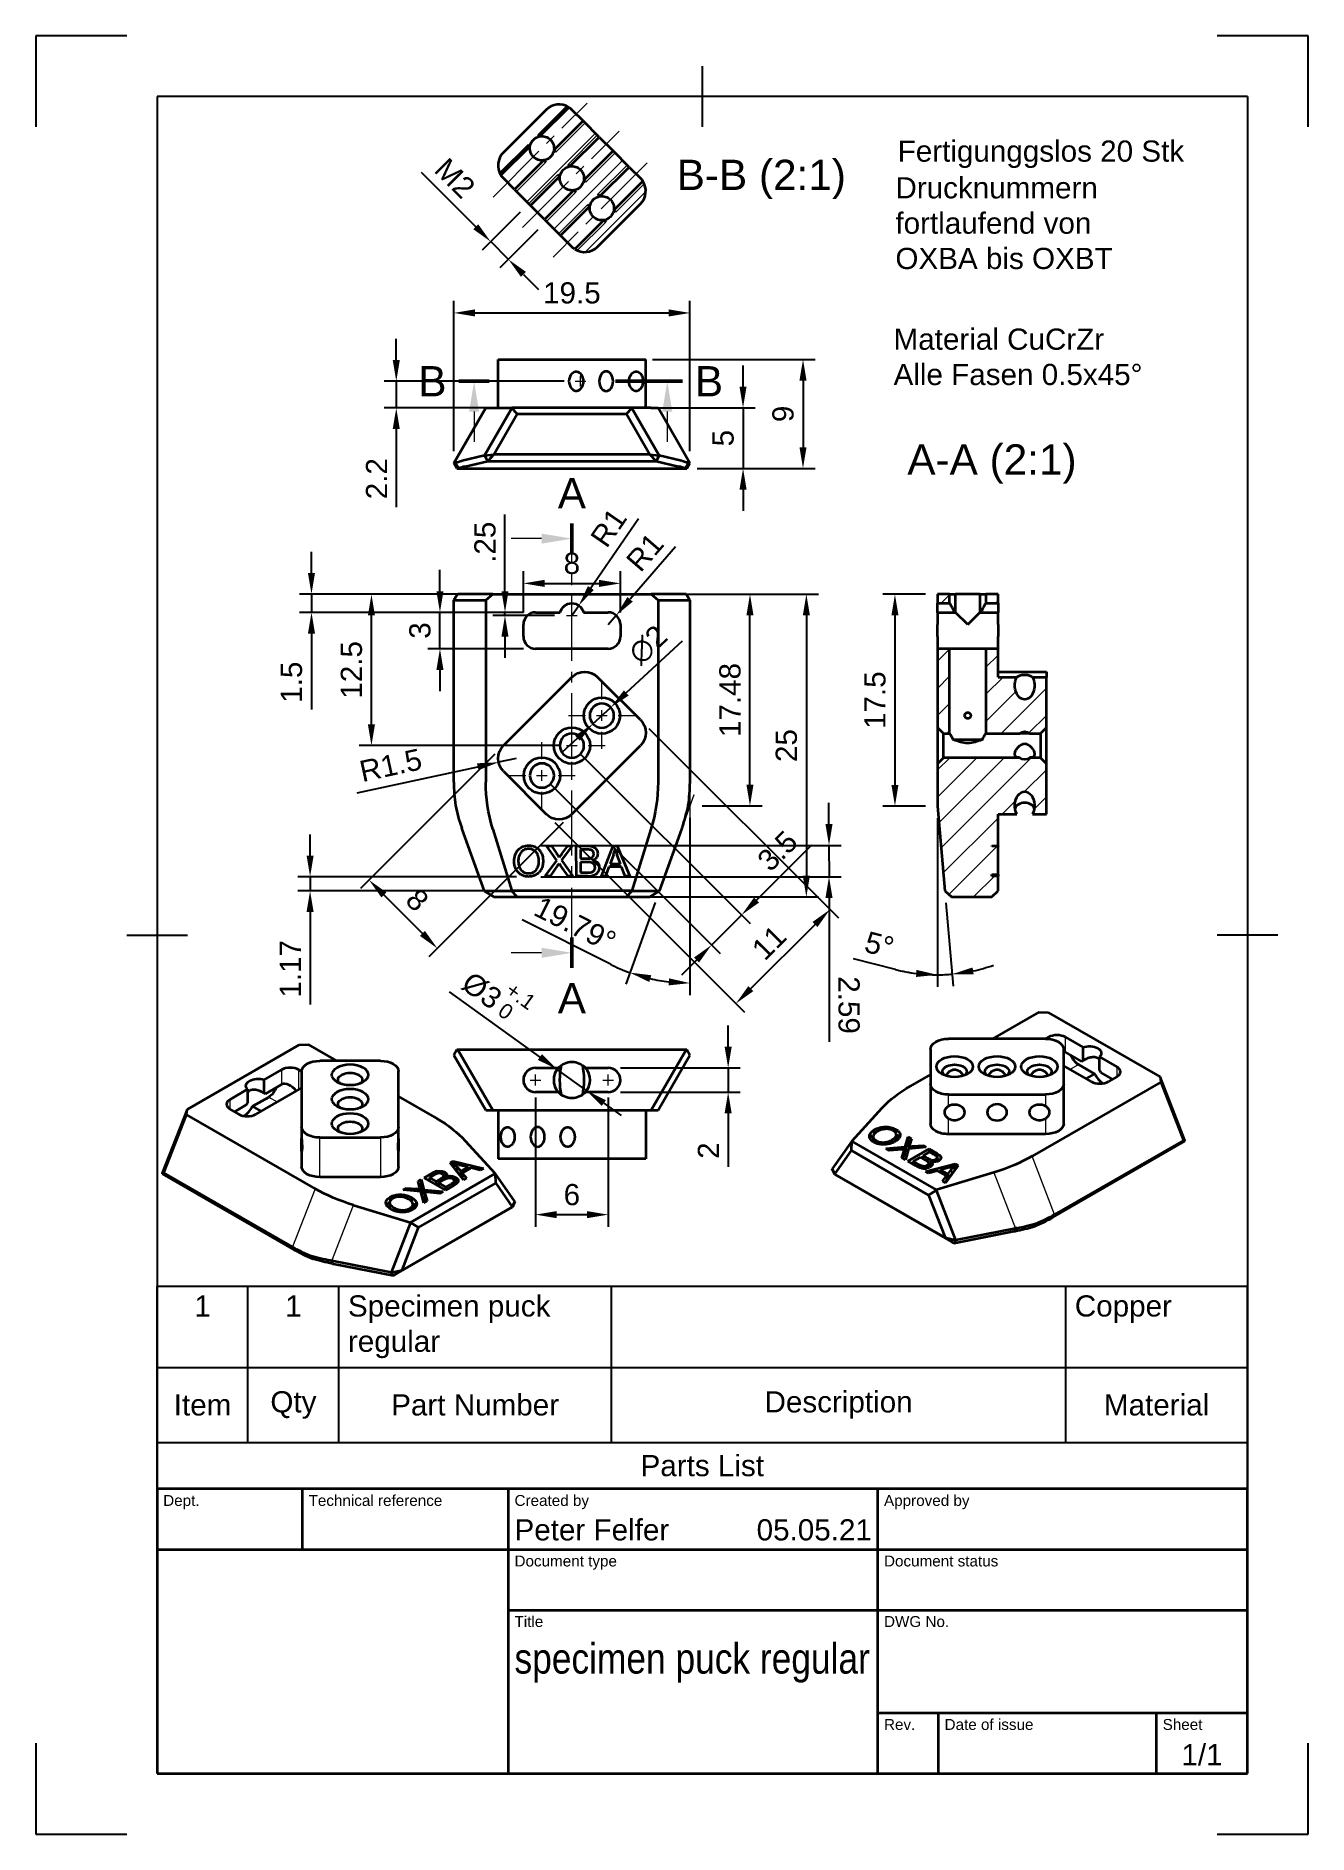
# Model space of a CAD drawing. Header units: millimetres. Extents: x 0 to 210, y 0 to 297.
import ezdxf
from ezdxf.enums import TextEntityAlignment as Align

# ---------------------------------------------------------------- set-up
doc = ezdxf.new("R2010")
doc.units = ezdxf.units.MM
doc.header["$LTSCALE"] = 0.75
doc.linetypes.add('CENTER2', pattern=[28.575, 19.05, -3.175, 3.175, -3.175])
for name, color, linetype, lineweight in [('Border', 7, 'Continuous', 25), ('Edge Extensions', 7, 'Continuous', 18), ('FD_Dimensions', 7, 'Continuous', 18), ('Hatching', 7, 'Continuous', 18), ('Notes', 7, 'Continuous', 18), ('Parts Lists', 7, 'Continuous', 18), ('Section Lines', 7, 'Continuous', 18), ('Smart Centers', 7, 'CENTER2', 18), ('TitleBlock', 7, 'Continuous', 35), ('View Labels', 7, 'Continuous', 18), ('Visible', 7, 'Continuous', 35), ('Visible Narrow', 7, 'Continuous', 18)]:
    doc.layers.add(name, color=color, linetype=linetype, lineweight=lineweight)
doc.styles.add('FusionTitle', font='arial.ttf')
doc.styles.get("Standard").update_dxf_attribs({"font": 'arial.ttf'})
doc.dimstyles.new('Dim-ISO-25', dxfattribs={"dimtxt": 3.5, "dimasz": 3.5, "dimexe": 2, "dimexo": 2, "dimgap": 1.5, "dimtad": 1, "dimzin": 12, "dimdsep": 46, "dimtxsty": 'Standard', "dimcen": 0, "dimazin": 3, "dimtp": 0.1, "dimtm": 0.1, "dimtfac": 0.714, "dimtmove": 0, "dimatfit": 3, "dimfxl": 1, "dimtzin": 12, "dimarcsym": 0})

msp = doc.modelspace()

# ---------------------------------------------------------------- texts
at = {"layer": 'Notes', "char_height": 3.5, "attachment_point": 1}
for s, width, insert in [('Fertigunggslos 20 Stk', 59.25923, (142.261, 279.732)), ('Drucknummern fortlaufend von OXBA bis OXBT', 44.25196, (141.885, 273.671)), ('Material CuCrZr\\PAlle Fasen 0.5x45°', 45.33493, (141.578, 248.67))]:
    msp.add_mtext_dynamic_manual_height_columns(s, width=width, gutter_width=17.5, heights=[0], dxfattribs=dict(at, insert=insert))
at = {"layer": 'Section Lines', "char_height": 5, "attachment_point": 5}
for s, insert in [('B', (65.442, 239.968)), ('B', (111.11, 239.968)), ('A', (88.471, 221.472)), ('A', (88.471, 138.06))]:
    msp.add_mtext(s, dxfattribs=dict(at, insert=insert))
at = {"layer": 'View Labels', "char_height": 5, "attachment_point": 8}
for s, insert, width in [('B-B (2:1)', (119.747, 270.051), 29.68281), ('A-A (2:1)', (157.823, 223.041), 30.21487)]:
    msp.add_mtext(s, dxfattribs=dict(at, insert=insert, width=width))

# ---------------------------------------------------------------- blocks, each defined once
blk = doc.blocks.new('ISO_A4(P)_SHEET')
at = {"layer": 'Border'}
for p, q in [((110, 292), (110, 282)), ((200, 287), (20, 287)), ((20, 287), (20, 10)), ((200, 287), (200, 10)), ((15, 148.5), (25, 148.5)), ((205, 148.5), (195, 148.5)), ((20, 10), (200, 10))]:
    blk.add_line(p, q, dxfattribs=at)
at = {"layer": 'Defpoints'}
for p, q in [((15, 297), (0, 297)), ((0, 297), (0, 282)), ((210, 297), (195, 297)), ((210, 282), (210, 297)), ((0, 15), (0, 0)), ((210, 0), (210, 15)), ((0, 0), (15, 0)), ((195, 0), (210, 0))]:
    blk.add_line(p, q, dxfattribs=at)
blk = doc.blocks.new('ISO_TITLEBLOCK')
at = {"layer": 'TitleBlock'}
for p, q in [((0, 47), (-180, 47)), ((-180, 47), (-180, 0)), ((-156, 37), (-156, 47)), ((-122, 0), (-122, 47)), ((-61, 0), (-61, 47)), ((0, 0), (0, 47)), ((-180, 37), (0, 37)), ((-122, 27), (0, 27)), ((-61, 10), (0, 10)), ((-51, 0), (-51, 10)), ((-15, 0), (-15, 10)), ((-180, 0), (0, 0))]:
    blk.add_line(p, q, dxfattribs=at)
at = {"layer": 'TitleBlock', "style": 'FusionTitle'}
for s, p in [('Dept.', (-179, 46)), ('Technical reference', (-155, 46)), ('Created by', (-121, 46)), ('Approved by', (-60, 46)), ('Document type', (-121, 36)), ('Document status', (-60, 36)), ('Title', (-121, 26)), ('DWG No.', (-60, 26)), ('Rev.', (-60, 9)), ('Date of issue', (-50, 9)), ('Sheet', (-14, 9))]:
    blk.add_text(s, height=1.8, dxfattribs=at).set_placement(p, align=Align.TOP_LEFT)
for tag, height, p in [('DEPT', 3.5, (-179, 42)), ('TECHNICAL_REFERENCE', 3.5, (-155, 42)), ('CREATED_BY', 3.5, (-121, 42)), ('APPROVED_BY', 3.5, (-60, 42)), ('DOCUMENT_TYPE', 3.5, (-121, 32)), ('DOCUMENT_STATUS', 3.5, (-60, 32)), ('TITLE_1', 5, (-121, 21.5)), ('TITLE_2', 5, (-121, 14)), ('TITLE_3', 5, (-121, 6.5)), ('DATE_OF_ISSUE', 3.5, (-50, 5))]:
    blk.add_attdef(tag, text='', height=height, dxfattribs=at).set_placement(p, align=Align.TOP_LEFT)
for tag, p in [('CREATED_DATE', (-62, 42)), ('APPROVED_DATE', (-0.99, 42))]:
    blk.add_attdef(tag, text='', height=3.5, dxfattribs=at).set_placement(p, align=Align.TOP_RIGHT)
for tag, height, p in [('DRAWING_NUMBER', 5, (-30.5, 19.75)), ('REV', 3.5, (-56, 4.85)), ('SHEET', 3.5, (-7.5, 4.85))]:
    blk.add_attdef(tag, text='', height=height, dxfattribs=at).set_placement(p, align=Align.TOP_CENTER)
blk = doc.blocks.new('*U10')
at = {"layer": 'Smart Centers', "color": 0, "ltscale": 0.75, "transparency": 16777216}
blk.add_line((0, -43.205917), (0, 25.206068), dxfattribs=at)
blk = doc.blocks.new('*T11')
at = {"layer": 'Parts Lists', "color": 0, "linetype": 'ByBlock', "lineweight": -2, "transparency": 16777216}
for p, q in [((0, 33.479309), (180, 33.479309)), ((0, 0), (0, 33.479309)), ((15, 7.666667), (15, 33.479309)), ((30, 7.666667), (30, 33.479309)), ((75, 7.666667), (75, 33.479309)), ((150, 7.666667), (150, 33.479309)), ((180, 0), (180, 33.479309)), ((0, 20.057299), (180, 20.057299)), ((0, 7.666667), (180, 7.666667)), ((0, 0), (180, 0))]:
    blk.add_line(p, q, dxfattribs=at)
at = {"layer": 'Parts Lists', "color": 0, "transparency": 16777216, "char_height": 3.5}
for s, insert, width, attachment_point in [('1', (7.5, 31.979309), 12, 2), ('1', (22.5, 31.979309), 12, 2), ('Specimen puck regular', (31.5, 31.979309), 42, 1), ('Copper', (151.5, 31.979309), 27, 1), ('Item', (7.5, 13.861983), 12, 5), ('Qty', (22.5, 13.861983), 12, 5), ('Part Number', (52.5, 13.861983), 42, 5), ('Description', (112.5, 13.861983), 72, 5), ('Material', (165, 13.861983), 27, 5), ('Parts List', (90, 3.833333), 177, 5)]:
    blk.add_mtext(s, dxfattribs=dict(at, insert=insert, width=width, attachment_point=attachment_point))
blk = doc.blocks.new('*U12')
at = {"layer": 'Smart Centers', "color": 0, "ltscale": 0.75, "transparency": 16777216}
for p, q in [((0, 2.678906), (0, 5.5)), ((-5.5, 0), (-2.678906, 0)), ((2.678906, 0), (5.5, 0)), ((0, -5.5), (0, -2.678906))]:
    blk.add_line(p, q, dxfattribs=at)
at = {"layer": 'Smart Centers', "color": 0, "linetype": 'Continuous', "ltscale": 0.75, "transparency": 16777216}
for p, q in [((-0.892969, 0), (0.892969, 0)), ((0, -0.892969), (0, 0.892969))]:
    blk.add_line(p, q, dxfattribs=at)
blk = doc.blocks.new('*U13')
at = {"layer": 'Smart Centers', "color": 0, "ltscale": 0.75, "transparency": 16777216}
for p, q in [((0, 2.678906), (0, 5.5)), ((-5.5, 0), (-2.678906, 0)), ((2.678906, 0), (5.5, 0)), ((0, -5.5), (0, -2.678906))]:
    blk.add_line(p, q, dxfattribs=at)
at = {"layer": 'Smart Centers', "color": 0, "linetype": 'Continuous', "ltscale": 0.75, "transparency": 16777216}
for p, q in [((-0.892969, 0), (0.892969, 0)), ((0, -0.892969), (0, 0.892969))]:
    blk.add_line(p, q, dxfattribs=at)
blk = doc.blocks.new('*U14')
at = {"layer": 'Smart Centers', "color": 0, "ltscale": 0.75, "transparency": 16777216}
for p, q in [((0, 2.678906), (0, 5.5)), ((-5.5, 0), (-2.678906, 0)), ((2.678906, 0), (5.5, 0)), ((0, -5.5), (0, -2.678906))]:
    blk.add_line(p, q, dxfattribs=at)
at = {"layer": 'Smart Centers', "color": 0, "linetype": 'Continuous', "ltscale": 0.75, "transparency": 16777216}
for p, q in [((-0.892969, 0), (0.892969, 0)), ((0, -0.892969), (0, 0.892969))]:
    blk.add_line(p, q, dxfattribs=at)
blk = doc.blocks.new('*D51')
at = {"layer": 'Defpoints', "color": 0, "transparency": 16777216}
for p in [(98.366338, 235.568285), (107.148717, 225.568285), (116.728828, 225.568285)]:
    blk.add_point(p, dxfattribs=at)
at = {"layer": 'FD_Dimensions', "lineweight": -2, "transparency": 16777216}
for p, q in [((116.728828, 239.068285), (116.728828, 242.568285)), ((100.366338, 235.568285), (118.728828, 235.568285)), ((116.728828, 235.568285), (116.728828, 225.568285)), ((109.148717, 225.568285), (118.728828, 225.568285)), ((116.728828, 222.068285), (116.728828, 218.568285))]:
    blk.add_line(p, q, dxfattribs=at)
at = {"layer": 'FD_Dimensions', "transparency": 16777216}
for points in [[(116.145495, 239.068285), (117.312161, 239.068285), (116.728828, 235.568285)], [(116.145495, 222.068285), (117.312161, 222.068285), (116.728828, 225.568285)]]:
    blk.add_solid(points, dxfattribs=at)
at = {"layer": 'FD_Dimensions', "color": 0, "transparency": 16777216, "insert": (113.448985, 230.568285), "char_height": 3.5, "attachment_point": 5, "rotation": 90}
blk.add_mtext('5', dxfattribs=at)
blk = doc.blocks.new('*D52')
at = {"layer": 'Defpoints', "color": 0, "transparency": 16777216}
for p in [(99.785164, 243.568285), (107.148717, 225.568285), (126.628323, 225.568285)]:
    blk.add_point(p, dxfattribs=at)
at = {"layer": 'FD_Dimensions', "lineweight": -2, "transparency": 16777216}
for p, q in [((101.785164, 243.568285), (128.628323, 243.568285)), ((126.628323, 240.068285), (126.628323, 229.068285)), ((109.148717, 225.568285), (128.628323, 225.568285))]:
    blk.add_line(p, q, dxfattribs=at)
at = {"layer": 'FD_Dimensions', "transparency": 16777216}
for points in [[(126.04499, 240.068285), (127.211656, 240.068285), (126.628323, 243.568285)], [(126.04499, 229.068285), (127.211656, 229.068285), (126.628323, 225.568285)]]:
    blk.add_solid(points, dxfattribs=at)
at = {"layer": 'FD_Dimensions', "color": 0, "transparency": 16777216, "insert": (123.341318, 234.568285), "char_height": 3.5, "attachment_point": 5, "rotation": 90}
blk.add_mtext('9', dxfattribs=at)
blk = doc.blocks.new('*D53')
at = {"layer": 'Defpoints', "color": 0, "transparency": 16777216}
for p in [(107.971456, 251.252835), (68.971456, 226.434311), (107.971456, 226.434311)]:
    blk.add_point(p, dxfattribs=at)
at = {"layer": 'FD_Dimensions', "lineweight": -2, "transparency": 16777216}
for p, q in [((68.971456, 228.434311), (68.971456, 253.252835)), ((107.971456, 228.434311), (107.971456, 253.252835)), ((72.471456, 251.252835), (104.471456, 251.252835))]:
    blk.add_line(p, q, dxfattribs=at)
at = {"layer": 'FD_Dimensions', "transparency": 16777216}
for points in [[(72.471456, 251.836169), (72.471456, 250.669502), (68.971456, 251.252835)], [(104.471456, 251.836169), (104.471456, 250.669502), (107.971456, 251.252835)]]:
    blk.add_solid(points, dxfattribs=at)
at = {"layer": 'FD_Dimensions', "color": 0, "transparency": 16777216, "insert": (88.471456, 254.539841), "char_height": 3.5, "attachment_point": 5}
blk.add_mtext('19.5', dxfattribs=at)
blk = doc.blocks.new('*D54')
at = {"layer": 'Defpoints', "color": 0, "transparency": 16777216}
for p in [(107.971456, 203.790937), (107.971456, 173.740512), (106.583363, 165.975941), (102.905387, 155.756863), (104.606847, 140.744996)]:
    blk.add_point(p, dxfattribs=at)
at = {"layer": 'FD_Dimensions', "lineweight": -2, "transparency": 16777216}
for p, q in [((107.971456, 167.832691), (107.971456, 138.551048)), ((102.228094, 153.875036), (97.37803, 140.399368)), ((94.838849, 143.661156), (80.239829, 150.986794))]:
    blk.add_line(p, q, dxfattribs=at)
for start, end in [(243.352973, 250.205553), (257.058133, 263.14742)]:
    blk.add_arc((107.971456, 169.832691), 29.281643, start, end, dxfattribs=at)
at = {"layer": 'FD_Dimensions', "transparency": 16777216}
for points in [[(101.249083, 140.735175), (101.577859, 141.854557), (98.055323, 142.281195)], [(104.512575, 141.342514), (104.44285, 140.177933), (107.971456, 140.551048)]]:
    blk.add_solid(points, dxfattribs=at)
at = {"layer": 'FD_Dimensions', "color": 0, "transparency": 16777216, "insert": (89.013537, 150.261856), "char_height": 3.5, "attachment_point": 5, "rotation": 333.35295372}
blk.add_mtext('19.79°', dxfattribs=at)
blk = doc.blocks.new('*D55')
at = {"layer": 'Defpoints', "color": 0, "transparency": 16777216}
for p in [(148.823081, 204.790937), (141.805287, 169.790937), (148.823081, 169.790937)]:
    blk.add_point(p, dxfattribs=at)
at = {"layer": 'FD_Dimensions', "lineweight": -2, "transparency": 16777216}
for p, q in [((146.823081, 204.790937), (139.805287, 204.790937)), ((141.805287, 201.290937), (141.805287, 173.290937)), ((146.823081, 169.790937), (139.805287, 169.790937))]:
    blk.add_line(p, q, dxfattribs=at)
at = {"layer": 'FD_Dimensions', "transparency": 16777216}
for points in [[(141.221954, 201.290937), (142.388621, 201.290937), (141.805287, 204.790937)], [(141.221954, 173.290937), (142.388621, 173.290937), (141.805287, 169.790937)]]:
    blk.add_solid(points, dxfattribs=at)
at = {"layer": 'FD_Dimensions', "color": 0, "transparency": 16777216, "insert": (138.518282, 187.290937), "char_height": 3.5, "attachment_point": 5, "rotation": 90}
blk.add_mtext('17.5', dxfattribs=at)
blk = doc.blocks.new('*D56')
at = {"layer": 'Defpoints', "color": 0, "transparency": 16777216}
for p in [(148.823081, 182.790937), (148.823081, 176.790937), (148.823081, 169.790937), (150.048255, 155.787132), (150.443117, 141.975989)]:
    blk.add_point(p, dxfattribs=at)
at = {"layer": 'FD_Dimensions', "lineweight": -2, "transparency": 16777216}
for p, q in [((148.823081, 167.790937), (148.823081, 139.928851)), ((150.222567, 153.794743), (151.425733, 140.042485)), ((141.878531, 142.808182), (134.957092, 144.589552))]:
    blk.add_line(p, q, dxfattribs=at)
for start, end in [(255.567024, 270), (255.595672, 262.797836), (282.202164, 289.404328), (270, 275)]:
    blk.add_arc((148.823081, 169.790937), 27.862086, start, end, dxfattribs=at)
at = {"layer": 'FD_Dimensions', "transparency": 16777216}
for points in [[(145.36663, 142.730865), (145.293353, 141.566502), (148.823081, 141.928851)], [(154.799299, 141.981541), (154.624819, 143.135087), (151.251422, 142.034875)]]:
    blk.add_solid(points, dxfattribs=at)
at = {"layer": 'FD_Dimensions', "color": 0, "transparency": 16777216, "insert": (139.235304, 146.875198), "char_height": 3.5, "attachment_point": 5, "rotation": 345.56704273}
blk.add_mtext('5°', dxfattribs=at)
blk = doc.blocks.new('*U21')
at = {"layer": 'Edge Extensions', "color": 0, "ltscale": 0.75, "transparency": 16777216}
for p, q in [((-0.7108, -1.974923), (0.677293, 1.881827)), ((0, 1.907821), (0, -2))]:
    blk.add_line(p, q, dxfattribs=at)
blk = doc.blocks.new('*D57')
at = {"layer": 'Defpoints', "color": 0, "transparency": 16777216}
for p in [(107.316755, 204.790937), (117.870951, 204.790937), (107.971456, 169.832691)]:
    blk.add_point(p, dxfattribs=at)
at = {"layer": 'FD_Dimensions', "lineweight": -2, "transparency": 16777216}
for p, q in [((109.316755, 204.790937), (119.870951, 204.790937)), ((117.870951, 173.332691), (117.870951, 201.290937)), ((109.971456, 169.832691), (119.870951, 169.832691))]:
    blk.add_line(p, q, dxfattribs=at)
at = {"layer": 'FD_Dimensions', "transparency": 16777216}
for points in [[(117.287618, 201.290937), (118.454284, 201.290937), (117.870951, 204.790937)], [(117.287618, 173.332691), (118.454284, 173.332691), (117.870951, 169.832691)]]:
    blk.add_solid(points, dxfattribs=at)
at = {"layer": 'FD_Dimensions', "color": 0, "transparency": 16777216, "insert": (114.583945, 187.311814), "char_height": 3.5, "attachment_point": 5, "rotation": 90}
blk.add_mtext('17.48', dxfattribs=at)
blk = doc.blocks.new('*D58')
at = {"layer": 'Defpoints', "color": 0, "transparency": 16777216}
for p in [(101.543253, 204.790937), (97.479587, 154.790937), (127.178072, 154.790937)]:
    blk.add_point(p, dxfattribs=at)
at = {"layer": 'FD_Dimensions', "lineweight": -2, "transparency": 16777216}
for p, q in [((103.543253, 204.790937), (129.178072, 204.790937)), ((127.178072, 201.290937), (127.178072, 158.290937)), ((99.479587, 154.790937), (129.178072, 154.790937))]:
    blk.add_line(p, q, dxfattribs=at)
at = {"layer": 'FD_Dimensions', "transparency": 16777216}
for points in [[(126.594738, 201.290937), (127.761405, 201.290937), (127.178072, 204.790937)], [(126.594738, 158.290937), (127.761405, 158.290937), (127.178072, 154.790937)]]:
    blk.add_solid(points, dxfattribs=at)
at = {"layer": 'FD_Dimensions', "color": 0, "transparency": 16777216, "insert": (123.891066, 179.790937), "char_height": 3.5, "attachment_point": 5, "rotation": 90}
blk.add_mtext('25', dxfattribs=at)
blk = doc.blocks.new('*D59')
at = {"layer": 'Defpoints', "color": 0, "transparency": 16777216}
for p in [(75.399659, 204.790937), (45.482172, 201.790937), (82.471456, 201.790937)]:
    blk.add_point(p, dxfattribs=at)
at = {"layer": 'FD_Dimensions', "color": 0, "lineweight": -2, "transparency": 16777216}
for p, q in [((45.482172, 208.290937), (45.482172, 211.790937)), ((73.399659, 204.790937), (43.482172, 204.790937)), ((45.482172, 204.790937), (45.482172, 201.790937)), ((80.471456, 201.790937), (43.482172, 201.790937)), ((45.482172, 198.290937), (45.482172, 185.722042))]:
    blk.add_line(p, q, dxfattribs=at)
at = {"layer": 'FD_Dimensions', "color": 0, "transparency": 16777216}
for points in [[(44.898839, 208.290937), (46.065506, 208.290937), (45.482172, 204.790937)], [(44.898839, 198.290937), (46.065506, 198.290937), (45.482172, 201.790937)]]:
    blk.add_solid(points, dxfattribs=at)
at = {"layer": 'FD_Dimensions', "color": 0, "transparency": 16777216, "insert": (42.195167, 190.25649), "char_height": 3.5, "attachment_point": 5, "rotation": 90}
blk.add_mtext('1.5', dxfattribs=at)
blk = doc.blocks.new('*D60')
at = {"layer": 'Defpoints', "color": 0, "transparency": 16777216}
for p in [(96.471456, 206.577335), (80.471456, 199.790937), (96.471456, 199.790937)]:
    blk.add_point(p, dxfattribs=at)
at = {"layer": 'FD_Dimensions', "lineweight": -2, "transparency": 16777216}
for p, q in [((80.471456, 201.790937), (80.471456, 208.577335)), ((96.471456, 201.790937), (96.471456, 208.577335)), ((83.971456, 206.577335), (92.971456, 206.577335))]:
    blk.add_line(p, q, dxfattribs=at)
at = {"layer": 'FD_Dimensions', "transparency": 16777216}
for points in [[(83.971456, 207.160669), (83.971456, 205.994002), (80.471456, 206.577335)], [(92.971456, 207.160669), (92.971456, 205.994002), (96.471456, 206.577335)]]:
    blk.add_solid(points, dxfattribs=at)
at = {"layer": 'FD_Dimensions', "color": 0, "transparency": 16777216, "insert": (88.471456, 209.864341), "char_height": 3.5, "attachment_point": 5}
blk.add_mtext('8', dxfattribs=at)
blk = doc.blocks.new('*D61')
at = {"layer": 'Defpoints', "color": 0, "transparency": 16777216}
for p in [(94.471456, 199.790937), (95.782331, 201.301436)]:
    blk.add_point(p, dxfattribs=at)
at = {"layer": 'FD_Dimensions', "lineweight": -2, "transparency": 16777216}
for p, q in [((105.593102, 212.606223), (98.076362, 203.94481)), ((94.471456, 199.790937), (95.782331, 201.301436))]:
    blk.add_line(p, q, dxfattribs=at)
at = {"layer": 'FD_Dimensions', "transparency": 16777216}
blk.add_solid([(97.635799, 204.327148), (98.516924, 203.562471), (95.782331, 201.301436)], dxfattribs=at)
at = {"layer": 'FD_Dimensions', "color": 0, "transparency": 16777216, "insert": (100.521777, 211.732069), "char_height": 3.5, "attachment_point": 5, "rotation": 49.04721164}
blk.add_mtext('R1', dxfattribs=at)
blk = doc.blocks.new('*D62')
at = {"layer": 'Defpoints', "color": 0, "transparency": 16777216}
for p in [(89.608521, 202.936259), (88.471456, 201.290937)]:
    blk.add_point(p, dxfattribs=at)
at = {"layer": 'FD_Dimensions', "lineweight": -2, "transparency": 16777216}
for p, q in [((99.477172, 217.216104), (91.598384, 205.815572)), ((88.471456, 201.290937), (89.608521, 202.936259))]:
    blk.add_line(p, q, dxfattribs=at)
at = {"layer": 'FD_Dimensions', "transparency": 16777216}
blk.add_solid([(91.118498, 206.147216), (92.078269, 205.483929), (89.608521, 202.936259)], dxfattribs=at)
at = {"layer": 'FD_Dimensions', "color": 0, "transparency": 16777216, "insert": (94.532519, 215.790309), "char_height": 3.5, "attachment_point": 5, "rotation": 55.3520742}
blk.add_mtext('R1', dxfattribs=at)
blk = doc.blocks.new('*D63')
at = {"layer": 'Defpoints', "color": 0, "transparency": 16777216}
for p in [(55.381667, 204.790937), (75.399659, 204.790937), (88.471456, 179.790937)]:
    blk.add_point(p, dxfattribs=at)
at = {"layer": 'FD_Dimensions', "color": 0, "lineweight": -2, "transparency": 16777216}
for p, q in [((73.399659, 204.790937), (53.381667, 204.790937)), ((55.381667, 183.290937), (55.381667, 201.290937)), ((86.471456, 179.790937), (53.381667, 179.790937))]:
    blk.add_line(p, q, dxfattribs=at)
at = {"layer": 'FD_Dimensions', "color": 0, "transparency": 16777216}
for points in [[(54.798334, 201.290937), (55.965001, 201.290937), (55.381667, 204.790937)], [(54.798334, 183.290937), (55.965001, 183.290937), (55.381667, 179.790937)]]:
    blk.add_solid(points, dxfattribs=at)
at = {"layer": 'FD_Dimensions', "color": 0, "transparency": 16777216, "insert": (52.094662, 192.290937), "char_height": 3.5, "attachment_point": 5, "rotation": 90}
blk.add_mtext('12.5', dxfattribs=at)
blk = doc.blocks.new('*D64')
at = {"layer": 'Defpoints', "color": 0, "transparency": 16777216}
for p in [(66.687864, 201.790937), (82.471456, 201.790937), (82.471456, 195.790937)]:
    blk.add_point(p, dxfattribs=at)
at = {"layer": 'FD_Dimensions', "lineweight": -2, "transparency": 16777216}
for p, q in [((66.687864, 205.290937), (66.687864, 208.790937)), ((80.471456, 201.790937), (64.687864, 201.790937)), ((66.687864, 195.790937), (66.687864, 201.790937)), ((80.471456, 195.790937), (64.687864, 195.790937)), ((66.687864, 192.290937), (66.687864, 188.790937))]:
    blk.add_line(p, q, dxfattribs=at)
at = {"layer": 'FD_Dimensions', "transparency": 16777216}
for points in [[(66.10453, 205.290937), (67.271197, 205.290937), (66.687864, 201.790937)], [(66.10453, 192.290937), (67.271197, 192.290937), (66.687864, 195.790937)]]:
    blk.add_solid(points, dxfattribs=at)
at = {"layer": 'FD_Dimensions', "color": 0, "transparency": 16777216, "insert": (63.399664, 198.790937), "char_height": 3.5, "attachment_point": 5, "rotation": 90}
blk.add_mtext('3', dxfattribs=at)
blk = doc.blocks.new('*D65')
at = {"layer": 'Defpoints', "color": 0, "transparency": 16777216}
for p in [(99.785164, 184.033578), (84.228815, 168.477229), (131.095703, 152.72304)]:
    blk.add_point(p, dxfattribs=at)
at = {"layer": 'FD_Dimensions', "lineweight": -2, "transparency": 16777216}
for p, q in [((101.199378, 182.619365), (132.509917, 151.308826)), ((85.643029, 167.063015), (116.953567, 135.752477)), ((118.014228, 139.641564), (128.620829, 150.248166))]:
    blk.add_line(p, q, dxfattribs=at)
at = {"layer": 'FD_Dimensions', "transparency": 16777216}
for points in [[(128.20835, 150.660645), (129.033308, 149.835687), (131.095703, 152.72304)], [(117.601749, 140.054043), (118.426706, 139.229085), (115.539354, 137.16669)]]:
    blk.add_solid(points, dxfattribs=at)
at = {"layer": 'FD_Dimensions', "color": 0, "transparency": 16777216, "insert": (121.014367, 147.248027), "char_height": 3.5, "attachment_point": 5, "rotation": 45}
blk.add_mtext('11', dxfattribs=at)
blk = doc.blocks.new('*D66')
at = {"layer": 'Defpoints', "color": 0, "transparency": 16777216}
for p in [(77.157747, 179.790937), (88.471456, 168.477229), (54.963074, 157.596265)]:
    blk.add_point(p, dxfattribs=at)
at = {"layer": 'FD_Dimensions', "lineweight": -2, "transparency": 16777216}
for p, q in [((75.743534, 178.376724), (53.548861, 156.182051)), ((87.057242, 167.063015), (64.862569, 144.868342)), ((63.801909, 148.75743), (57.437948, 155.121391))]:
    blk.add_line(p, q, dxfattribs=at)
at = {"layer": 'FD_Dimensions', "transparency": 16777216}
for points in [[(57.850427, 155.53387), (57.025469, 154.708912), (54.963074, 157.596265)], [(64.214388, 149.169909), (63.38943, 148.344951), (66.276783, 146.282556)]]:
    blk.add_solid(points, dxfattribs=at)
at = {"layer": 'FD_Dimensions', "color": 0, "transparency": 16777216, "insert": (62.944193, 154.263674), "char_height": 3.5, "attachment_point": 5, "rotation": 315}
blk.add_mtext('8', dxfattribs=at)
blk = doc.blocks.new('*D67')
at = {"layer": 'Defpoints', "color": 0, "transparency": 16777216}
for p in [(76.347655, 177.031792), (79.279068, 177.669617)]:
    blk.add_point(p, dxfattribs=at)
at = {"layer": 'FD_Dimensions', "lineweight": -2, "transparency": 16777216}
for p, q in [((53.026882, 171.957591), (72.927674, 176.287663)), ((79.279068, 177.669617), (76.347655, 177.031792))]:
    blk.add_line(p, q, dxfattribs=at)
at = {"layer": 'FD_Dimensions', "transparency": 16777216}
blk.add_solid([(72.803653, 176.85766), (73.051696, 175.717666), (76.347655, 177.031792)], dxfattribs=at)
at = {"layer": 'FD_Dimensions', "color": 0, "transparency": 16777216, "insert": (58.556289, 176.524609), "char_height": 3.5, "attachment_point": 5, "rotation": 12.27523864}
blk.add_mtext('R1.5', dxfattribs=at)
blk = doc.blocks.new('*D68')
at = {"layer": 'Defpoints', "color": 0, "transparency": 16777216}
for p in [(88.471456, 179.790937), (83.521708, 174.84119), (116.471456, 151.790937)]:
    blk.add_point(p, dxfattribs=at)
at = {"layer": 'FD_Dimensions', "lineweight": -2, "transparency": 16777216}
for p, q in [((89.885669, 178.376724), (117.885669, 150.376724)), ((84.935922, 173.426976), (112.935922, 145.426976)), ((118.94633, 154.265811), (128.065161, 163.384643)), ((111.521708, 146.84119), (116.471456, 151.790937)), ((109.046835, 144.366316), (106.571961, 141.891443))]:
    blk.add_line(p, q, dxfattribs=at)
at = {"layer": 'FD_Dimensions', "transparency": 16777216}
for points in [[(118.533851, 154.67829), (119.358809, 153.853332), (116.471456, 151.790937)], [(108.634356, 144.778795), (109.459314, 143.953837), (111.521708, 146.84119)]]:
    blk.add_solid(points, dxfattribs=at)
at = {"layer": 'FD_Dimensions', "color": 0, "transparency": 16777216, "insert": (122.418074, 162.387772), "char_height": 3.5, "attachment_point": 5, "rotation": 45}
blk.add_mtext('3.5', dxfattribs=at)
blk = doc.blocks.new('*D69')
at = {"layer": 'Defpoints', "color": 0, "transparency": 16777216}
for p in [(94.888416, 186.099834), (91.953991, 183.381535)]:
    blk.add_point(p, dxfattribs=at)
at = {"layer": 'FD_Dimensions', "lineweight": -2, "transparency": 16777216}
for p, q in [((106.674906, 197.018228), (97.456038, 188.478346)), ((91.953991, 183.381535), (94.888416, 186.099834)), ((89.386369, 181.003024), (86.818747, 178.624512))]:
    blk.add_line(p, q, dxfattribs=at)
at = {"layer": 'FD_Dimensions', "transparency": 16777216}
for points in [[(97.059619, 188.906283), (97.852456, 188.050409), (94.888416, 186.099834)], [(88.98995, 181.430961), (89.782788, 180.575087), (91.953991, 183.381535)]]:
    blk.add_solid(points, dxfattribs=at)
at = {"layer": 'FD_Dimensions', "color": 0, "transparency": 16777216, "insert": (101.048996, 196.42072), "char_height": 3.5, "attachment_point": 5, "rotation": 42.81044245}
blk.add_mtext('∅2', dxfattribs=at)
blk = doc.blocks.new('*D70')
at = {"layer": 'Defpoints', "color": 0, "transparency": 16777216}
for p in [(86.037895, 126.29809), (90.905017, 122.789368)]:
    blk.add_point(p, dxfattribs=at)
at = {"layer": 'FD_Dimensions', "color": 0, "lineweight": -2, "transparency": 16777216}
for p, q in [((68.237045, 139.130771), (83.198741, 128.344844)), ((90.905017, 122.789368), (86.037895, 126.29809)), ((93.744172, 120.742614), (96.583326, 118.69586))]:
    blk.add_line(p, q, dxfattribs=at)
at = {"layer": 'FD_Dimensions', "color": 0, "transparency": 16777216}
for points in [[(83.539867, 128.818036), (82.857615, 127.871651), (86.037895, 126.29809)], [(94.085297, 121.215807), (93.403046, 120.269422), (90.905017, 122.789368)]]:
    blk.add_solid(points, dxfattribs=at)
at = {"layer": 'FD_Dimensions', "color": 0, "transparency": 16777216, "insert": (76.329712, 138.865702), "char_height": 3.5, "attachment_point": 5, "rotation": 324.21205984}
blk.add_mtext('Ø3{\\H0.714x;\\S+.1^  0;}', dxfattribs=at)
blk = doc.blocks.new('*U36')
at = {"layer": 'Smart Centers', "color": 0, "linetype": 'Continuous', "ltscale": 0.75, "transparency": 16777216}
for p, q in [((-0.892969, 0), (0.892969, 0)), ((0, -0.892969), (0, 0.892969))]:
    blk.add_line(p, q, dxfattribs=at)
blk = doc.blocks.new('*D71')
at = {"layer": 'Defpoints', "color": 0, "transparency": 16777216}
for p in [(89.178563, 239.968285), (59.480078, 235.568285), (78.576574, 235.568285)]:
    blk.add_point(p, dxfattribs=at)
at = {"layer": 'FD_Dimensions', "lineweight": -2, "transparency": 16777216}
for p, q in [((59.480078, 243.468285), (59.480078, 246.968285)), ((87.178563, 239.968285), (57.480078, 239.968285)), ((59.480078, 239.968285), (59.480078, 235.568285)), ((76.576574, 235.568285), (57.480078, 235.568285)), ((59.480078, 232.068285), (59.480078, 219.17231))]:
    blk.add_line(p, q, dxfattribs=at)
at = {"layer": 'FD_Dimensions', "transparency": 16777216}
for points in [[(58.896745, 243.468285), (60.063411, 243.468285), (59.480078, 239.968285)], [(58.896745, 232.068285), (60.063411, 232.068285), (59.480078, 235.568285)]]:
    blk.add_solid(points, dxfattribs=at)
at = {"layer": 'FD_Dimensions', "color": 0, "transparency": 16777216, "insert": (56.222916, 223.870297), "char_height": 3.5, "attachment_point": 5, "rotation": 90}
blk.add_mtext('2.2', dxfattribs=at)
blk = doc.blocks.new('*U38')
at = {"layer": 'Smart Centers', "color": 0, "ltscale": 0.75, "transparency": 16777216}
blk.add_line((10.687062, 10.687062), (-4.854952, -4.854952), dxfattribs=at)
blk = doc.blocks.new('*U39')
at = {"layer": 'Smart Centers', "color": 0, "ltscale": 0.75, "transparency": 16777216}
blk.add_line((-4.890101, -4.890101), (11.037937, 11.037937), dxfattribs=at)
blk = doc.blocks.new('*U40')
at = {"layer": 'Smart Centers', "color": 0, "ltscale": 0.75, "transparency": 16777216}
blk.add_line((-4.854952, -4.854952), (10.657415, 10.657415), dxfattribs=at)
blk = doc.blocks.new('*D72')
at = {"layer": 'Defpoints', "color": 0, "transparency": 16777216}
for p in [(81.348062, 269.307017), (84.281141, 266.373938), (75.065386, 263.024341)]:
    blk.add_point(p, dxfattribs=at)
at = {"layer": 'FD_Dimensions', "color": 0, "lineweight": -2, "transparency": 16777216}
for p, q in [((72.590512, 265.499215), (63.63037, 274.459358)), ((79.933849, 267.892804), (73.651172, 261.610128)), ((82.866927, 264.959725), (76.584251, 258.677049)), ((77.998465, 260.091262), (75.065386, 263.024341)), ((80.473339, 257.616389), (82.948212, 255.141515))]:
    blk.add_line(p, q, dxfattribs=at)
at = {"layer": 'FD_Dimensions', "color": 0, "transparency": 16777216}
for points in [[(73.002991, 265.911694), (72.178033, 265.086736), (75.065386, 263.024341)], [(80.885818, 258.028868), (80.06086, 257.20391), (77.998465, 260.091262)]]:
    blk.add_solid(points, dxfattribs=at)
at = {"layer": 'FD_Dimensions', "color": 0, "transparency": 16777216, "insert": (69.176166, 273.519885), "char_height": 3.5, "attachment_point": 5, "rotation": 315}
blk.add_mtext('M2', dxfattribs=at)
blk = doc.blocks.new('*D73')
at = {"layer": 'Defpoints', "color": 0, "transparency": 16777216}
for p in [(81.332684, 163.299699), (81.33355, 158.125755), (130.919574, 158.134053)]:
    blk.add_point(p, dxfattribs=at)
at = {"layer": 'FD_Dimensions', "color": 0, "lineweight": -2, "transparency": 16777216}
for p, q in [((130.918123, 166.807997), (130.917537, 170.307997)), ((83.332684, 163.300033), (132.918708, 163.308332)), ((130.918708, 163.307997), (130.919574, 158.134053)), ((83.33355, 158.12609), (132.919574, 158.134388)), ((130.92016, 154.634053), (130.924141, 130.846903))]:
    blk.add_line(p, q, dxfattribs=at)
at = {"layer": 'FD_Dimensions', "color": 0, "transparency": 16777216}
for points in [[(131.501456, 166.808094), (130.334789, 166.807899), (130.918708, 163.307997)], [(131.503493, 154.634151), (130.336827, 154.633956), (130.919574, 158.134053)]]:
    blk.add_solid(points, dxfattribs=at)
at = {"layer": 'FD_Dimensions', "color": 0, "transparency": 16777216, "insert": (134.210129, 136.92658), "char_height": 3.5, "attachment_point": 5, "rotation": 270.0095684}
blk.add_mtext('2.59', dxfattribs=at)
blk = doc.blocks.new('*D74')
at = {"layer": 'Defpoints', "color": 0, "transparency": 16777216}
for p in [(81.33355, 158.125755), (45.253704, 155.790937), (78.576574, 155.790937)]:
    blk.add_point(p, dxfattribs=at)
at = {"layer": 'FD_Dimensions', "lineweight": -2, "transparency": 16777216}
for p, q in [((45.253704, 161.625755), (45.253704, 165.125755)), ((79.33355, 158.125755), (43.253704, 158.125755)), ((45.253704, 158.125755), (45.253704, 155.790937)), ((76.576574, 155.790937), (43.253704, 155.790937)), ((45.253704, 152.290937), (45.253704, 137.029))]:
    blk.add_line(p, q, dxfattribs=at)
at = {"layer": 'FD_Dimensions', "transparency": 16777216}
for points in [[(44.670371, 161.625755), (45.837037, 161.625755), (45.253704, 158.125755)], [(44.670371, 152.290937), (45.837037, 152.290937), (45.253704, 155.790937)]]:
    blk.add_solid(points, dxfattribs=at)
at = {"layer": 'FD_Dimensions', "color": 0, "transparency": 16777216, "insert": (41.996542, 142.909969), "char_height": 3.5, "attachment_point": 5, "rotation": 90}
blk.add_mtext('1.17', dxfattribs=at)
blk = doc.blocks.new('*U44')
at = {"layer": 'Smart Centers', "color": 0, "linetype": 'Continuous', "ltscale": 0.75, "transparency": 16777216}
for p, q in [((-0.892969, 0), (0.892969, 0)), ((0, -0.892969), (0, 0.892969))]:
    blk.add_line(p, q, dxfattribs=at)
blk = doc.blocks.new('*D75')
at = {"layer": 'Defpoints', "color": 0, "transparency": 16777216}
for p in [(77.42689, 201.790937), (82.471456, 201.790937), (87.578487, 201.290937)]:
    blk.add_point(p, dxfattribs=at)
at = {"layer": 'FD_Dimensions', "lineweight": -2, "transparency": 16777216}
for p, q in [((77.42689, 205.290937), (77.42689, 217.948168)), ((80.471456, 201.790937), (75.42689, 201.790937)), ((85.578487, 201.290937), (75.42689, 201.290937)), ((77.42689, 201.290937), (77.42689, 201.790937)), ((77.42689, 197.790937), (77.42689, 194.290937))]:
    blk.add_line(p, q, dxfattribs=at)
at = {"layer": 'FD_Dimensions', "transparency": 16777216}
for points in [[(76.843557, 205.290937), (78.010224, 205.290937), (77.42689, 201.790937)], [(76.843557, 197.790937), (78.010224, 197.790937), (77.42689, 201.290937)]]:
    blk.add_solid(points, dxfattribs=at)
at = {"layer": 'FD_Dimensions', "color": 0, "transparency": 16777216, "insert": (74.139885, 213.369553), "char_height": 3.5, "attachment_point": 5, "rotation": 90}
blk.add_mtext('.25', dxfattribs=at)
blk = doc.blocks.new('*U46')
at = {"layer": 'Smart Centers', "color": 0, "linetype": 'Continuous', "ltscale": 0.75, "transparency": 16777216}
for p, q in [((-0.892969, 0), (0.892969, 0)), ((0, -0.892969), (0, 0.892969))]:
    blk.add_line(p, q, dxfattribs=at)
blk = doc.blocks.new('*U47')
at = {"layer": 'Smart Centers', "color": 0, "linetype": 'Continuous', "ltscale": 0.75, "transparency": 16777216}
for p, q in [((-0.892969, 0), (0.892969, 0)), ((0, -0.892969), (0, 0.892969))]:
    blk.add_line(p, q, dxfattribs=at)
blk = doc.blocks.new('*D76')
at = {"layer": 'Defpoints', "color": 0, "transparency": 16777216}
for p in [(82.471456, 123.65076), (94.471456, 123.65076), (94.471456, 102.309816)]:
    blk.add_point(p, dxfattribs=at)
at = {"layer": 'FD_Dimensions', "lineweight": -2, "transparency": 16777216}
for p, q in [((82.471456, 121.65076), (82.471456, 100.309816)), ((94.471456, 121.65076), (94.471456, 100.309816)), ((85.971456, 102.309816), (90.971456, 102.309816))]:
    blk.add_line(p, q, dxfattribs=at)
at = {"layer": 'FD_Dimensions', "transparency": 16777216}
for points in [[(85.971456, 102.893149), (85.971456, 101.726483), (82.471456, 102.309816)], [(90.971456, 102.893149), (90.971456, 101.726483), (94.471456, 102.309816)]]:
    blk.add_solid(points, dxfattribs=at)
at = {"layer": 'FD_Dimensions', "color": 0, "transparency": 16777216, "insert": (88.471456, 105.596822), "char_height": 3.5, "attachment_point": 5}
blk.add_mtext('6', dxfattribs=at)
blk = doc.blocks.new('*D77')
at = {"layer": 'Defpoints', "color": 0, "transparency": 16777216}
for p in [(94.471456, 126.543729), (94.471456, 122.543729), (114.270446, 122.543729)]:
    blk.add_point(p, dxfattribs=at)
at = {"layer": 'FD_Dimensions', "lineweight": -2, "transparency": 16777216}
for p, q in [((114.270446, 130.043729), (114.270446, 133.543729)), ((96.471456, 126.543729), (116.270446, 126.543729)), ((114.270446, 126.543729), (114.270446, 122.543729)), ((96.471456, 122.543729), (116.270446, 122.543729)), ((114.270446, 119.043729), (114.270446, 110.225516))]:
    blk.add_line(p, q, dxfattribs=at)
at = {"layer": 'FD_Dimensions', "transparency": 16777216}
for points in [[(113.687113, 130.043729), (114.85378, 130.043729), (114.270446, 126.543729)], [(113.687113, 119.043729), (114.85378, 119.043729), (114.270446, 122.543729)]]:
    blk.add_solid(points, dxfattribs=at)
at = {"layer": 'FD_Dimensions', "color": 0, "transparency": 16777216, "insert": (111.013284, 112.884623), "char_height": 3.5, "attachment_point": 5, "rotation": 90}
blk.add_mtext('2', dxfattribs=at)

# ---------------------------------------------------------------- dimensions: what is measured, and where the dimension line sits
at = {"layer": 'FD_Dimensions'}
dim = msp.add_linear_dim(base=(75.065, 263.024), p1=(84.281, 266.374), p2=(81.348, 269.307), angle=135, text='M2', dimstyle='Dim-ISO-25', override={"dimlfac": 0.5}, dxfattribs=at)
dim.commit()
dim.dimension.update_dxf_attribs({"geometry": '*D72', "text_midpoint": (66.873, 271.217), "dimtype": 160})
for p1, p2, distance, picture, middle in [((68.971, 226.434), (107.971, 226.434), 24.819, '*D53', (88.471, 254.54)), ((148.823, 204.791), (148.823, 169.791), -7.018, '*D55', (138.518, 187.291)), ((83.522, 174.841), (88.471, 179.791), -39.598, '*D68', (122.418, 162.388))]:
    dim = msp.add_aligned_dim(p1=p1, p2=p2, distance=distance, dimstyle='Dim-ISO-25', override={"dimlfac": 0.5, "dimclrd": 256, "dimclre": 256}, dxfattribs=at)
    dim.commit()
    dim.dimension.update_dxf_attribs({"geometry": picture, "text_midpoint": middle})
for base, p1, p2, angle, override, picture, middle in [((59.48, 235.568), (89.179, 239.968), (78.577, 235.568), 270, {"dimlfac": 0.5, "dimclrd": 256, "dimclre": 256}, '*D71', (56.223, 223.87)), ((126.628, 225.568), (99.785, 243.568), (107.149, 225.568), 90, {"dimlfac": 0.5, "dimclrd": 256, "dimclre": 256}, '*D52', (123.341, 234.568)), ((116.729, 225.568), (98.366, 235.568), (107.149, 225.568), 270, {"dimlfac": 0.5, "dimclrd": 256, "dimclre": 256}, '*D51', (113.449, 230.568)), ((77.427, 201.791), (87.578, 201.291), (82.471, 201.791), 90, {"dimlfac": 0.5, "dimclrd": 256, "dimclre": 256}, '*D75', (74.14, 213.37)), ((45.482, 201.791), (75.4, 204.791), (82.471, 201.791), 90, {"dimlfac": 0.5}, '*D59', (42.195, 190.256)), ((96.471, 206.577), (80.471, 199.791), (96.471, 199.791), 180, {"dimlfac": 0.5, "dimclrd": 256, "dimclre": 256}, '*D60', (88.471, 209.864)), ((66.688, 201.791), (82.471, 195.791), (82.471, 201.791), 270, {"dimlfac": 0.5, "dimclrd": 256, "dimclre": 256}, '*D64', (63.4, 198.791)), ((55.382, 204.791), (88.471, 179.791), (75.4, 204.791), 90, {"dimlfac": 0.5}, '*D63', (52.095, 192.291)), ((127.178, 154.791), (101.543, 204.791), (97.48, 154.791), 90, {"dimlfac": 0.5, "dimclrd": 256, "dimclre": 256}, '*D58', (123.891, 179.791)), ((117.871, 204.791), (107.971, 169.833), (107.317, 204.791), 270, {"dimlfac": 0.5, "dimclrd": 256, "dimclre": 256}, '*D57', (114.584, 187.312)), ((131.096, 152.723), (84.229, 168.477), (99.785, 184.034), 45, {"dimlfac": 0.5, "dimclrd": 256, "dimclre": 256}, '*D65', (121.014, 147.248)), ((54.963, 157.596), (88.471, 168.477), (77.158, 179.791), 135, {"dimlfac": 0.5, "dimclrd": 256, "dimclre": 256}, '*D66', (62.944, 154.264)), ((45.254, 155.791), (81.334, 158.126), (78.577, 155.791), 270, {"dimlfac": 0.5, "dimclrd": 256, "dimclre": 256}, '*D74', (41.997, 142.91)), ((114.27, 122.544), (94.471, 126.544), (94.471, 122.544), 90, {"dimlfac": 0.5, "dimclrd": 256, "dimclre": 256}, '*D77', (111.013, 112.885)), ((94.471, 102.31), (82.471, 123.651), (94.471, 123.651), 180, {"dimlfac": 0.5, "dimclrd": 256, "dimclre": 256}, '*D76', (88.471, 105.597))]:
    dim = msp.add_linear_dim(base=base, p1=p1, p2=p2, angle=angle, dimstyle='Dim-ISO-25', override=override, dxfattribs=at)
    dim.commit()
    dim.dimension.update_dxf_attribs({"geometry": picture, "text_midpoint": middle})
for center, mpoint, picture, middle in [((88.471, 201.291), (89.609, 202.936), '*D62', (97.212, 213.939)), ((94.471, 199.791), (95.782, 201.301), '*D61', (102.982, 209.597)), ((79.279, 177.67), (76.348, 177.032), '*D67', (59.255, 173.313))]:
    dim = msp.add_radius_dim(center=center, mpoint=mpoint, dimstyle='Dim-ISO-25', override={"dimlfac": 0.5, "dimse1": 1, "dimclrd": 256, "dimclre": 256}, dxfattribs=at)
    dim.commit()
    dim.dimension.update_dxf_attribs({"geometry": picture, "text_midpoint": middle, "dimtype": 164})
for base, line1, line2, picture, middle in [((104.607, 140.745), ((107.971, 203.791), (107.971, 173.741)), ((106.583, 165.976), (102.905, 155.757)), '*D54', (89.014, 150.262)), ((150.443, 141.976), ((148.823, 169.791), (150.048, 155.787)), ((148.823, 182.791), (148.823, 176.791)), '*D56', (139.235, 146.875))]:
    dim = msp.add_angular_dim_2l(base=base, line1=line1, line2=line2, dimstyle='Dim-ISO-25', override={"dimlfac": 0.5, "dimpost": '', "dimclrd": 256, "dimclre": 256}, dxfattribs=at)
    dim.commit()
    dim.dimension.update_dxf_attribs({"geometry": picture, "text_midpoint": middle})
dim = msp.add_diameter_dim_2p(p1=(91.954, 183.382), p2=(94.888, 186.1), dimstyle='Dim-ISO-25', override={"dimlfac": 0.5, "dimclrd": 256, "dimclre": 256}, dxfattribs=at)
dim.commit()
dim.dimension.update_dxf_attribs({"geometry": '*D69', "text_midpoint": (101.049, 196.421)})
dim = msp.add_linear_dim(base=(130.92, 158.134), p1=(81.333, 163.3), p2=(81.334, 158.126), angle=270.00959, dimstyle='Dim-ISO-25', override={"dimlfac": 0.5}, dxfattribs=at)
dim.commit()
dim.dimension.update_dxf_attribs({"geometry": '*D73', "text_midpoint": (130.923, 136.926), "dimtype": 161})
dim = msp.add_diameter_dim_2p(p1=(90.905, 122.789), p2=(86.038, 126.298), dimstyle='Dim-ISO-25', override={"dimgap": 1.5, "dimlfac": 0.5, "dimse1": 1, "dimtol": 1, "dimlim": 0, "dimtm": 0}, dxfattribs=at)
dim.commit()
dim.dimension.update_dxf_attribs({"geometry": '*D70', "text_midpoint": (73.688, 135.201), "dimtype": 163})

# ---------------------------------------------------------------- hatches: boundary and pattern name
at = {"layer": 'Hatching'}
h = msp.add_hatch(dxfattribs=at)
h.set_pattern_fill('ANSI31', color=256, style=0)
edge = h.paths.add_edge_path(flags=0)
edge.add_ellipse((97.664, 271.376), major_axis=(2.121, -2.121), ratio=1, start_angle=0, end_angle=78.01435)
edge.add_line((100.179, 273.011), (95.395, 268.226))
edge.add_ellipse((93.421, 268.548), major_axis=(1.974, -0.321), ratio=1, start_angle=288.48549, end_angle=360, ccw=False)
edge.add_line((93.742, 266.574), (88.958, 261.789))
edge.add_ellipse((90.593, 264.305), major_axis=(-1.635, -2.516), ratio=1, start_angle=360, end_angle=438.01435)
edge.add_line((92.714, 262.184), (99.785, 269.255))
edge = h.paths.add_edge_path(flags=0)
edge.add_ellipse((86.35, 282.69), major_axis=(1.635, 2.516), ratio=1, start_angle=360, end_angle=438.01435)
edge.add_line((84.229, 284.811), (77.158, 277.74))
edge.add_ellipse((79.279, 275.619), major_axis=(-2.121, 2.121), ratio=1, start_angle=360, end_angle=438.01435)
edge.add_line((76.763, 273.984), (81.548, 278.768))
edge.add_ellipse((83.522, 278.447), major_axis=(-1.974, 0.321), ratio=1, start_angle=288.48549, end_angle=360, ccw=False)
edge.add_line((83.2, 280.421), (87.985, 285.205))
edge = h.paths.add_edge_path(flags=0)
edge.add_line((79.012, 271.643), (81.667, 268.988))
edge.add_line((81.667, 268.988), (86.497, 273.819))
edge.add_ellipse((88.471, 273.497), major_axis=(-1.974, 0.321), ratio=1, start_angle=288.48549, end_angle=360, ccw=False)
edge.add_line((88.15, 275.471), (92.981, 280.302))
edge.add_line((92.981, 280.302), (90.326, 282.956))
edge.add_line((90.326, 282.956), (85.496, 278.126))
edge.add_ellipse((83.522, 278.447), major_axis=(1.974, -0.321), ratio=1, start_angle=-71.51451, end_angle=0, ccw=False)
edge.add_line((83.843, 276.473), (79.012, 271.643))
edge = h.paths.add_edge_path(flags=0)
edge.add_line((83.962, 266.693), (86.617, 264.038))
edge.add_line((86.617, 264.038), (91.447, 268.869))
edge.add_ellipse((93.421, 268.548), major_axis=(-1.974, 0.321), ratio=1, start_angle=-71.51451, end_angle=0, ccw=False)
edge.add_line((93.1, 270.522), (97.93, 275.352))
edge.add_line((97.93, 275.352), (95.276, 278.007))
edge.add_line((95.276, 278.007), (90.445, 273.176))
edge.add_ellipse((88.471, 273.497), major_axis=(1.974, -0.321), ratio=1, start_angle=288.48549, end_angle=360, ccw=False)
edge.add_line((88.793, 271.523), (83.962, 266.693))
h = msp.add_hatch(dxfattribs=at)
h.set_pattern_fill('ANSI31', color=256, style=0)
h.paths.add_polyline_path([(158.823, 203.291), (158.823, 204.791), (156.823, 204.791), (156.823, 203.291)], flags=0)
h.paths.add_polyline_path([(148.823, 204.791), (148.823, 203.291), (150.823, 203.291), (150.823, 204.791)], flags=0)
h.paths.add_polyline_path([(148.823, 195.791), (148.823, 182.791), (149.823, 181.791), (150.823, 181.791), (150.823, 195.791)], flags=0)
edge = h.paths.add_edge_path(flags=0)
edge.add_line((166.823, 182.791), (166.823, 191.105))
edge.add_line((166.823, 191.105), (164.501, 191.105))
edge.add_ellipse((163.223, 189.69), major_axis=(0, 2.295), ratio=0.7071068, start_angle=42.11094, end_angle=317.88906, ccw=False)
edge.add_line((161.945, 191.105), (158.823, 191.105))
edge.add_line((158.823, 191.105), (158.823, 195.791))
edge.add_line((158.823, 195.791), (156.823, 195.791))
edge.add_line((156.823, 195.791), (156.823, 181.791))
edge.add_line((156.823, 181.791), (162.427, 181.791))
edge.add_ellipse((163.223, 179.791), major_axis=(0, 2.295), ratio=0.7071068, start_angle=-21.71052, end_angle=21.71052, ccw=False)
edge.add_line((164.019, 181.791), (165.823, 181.791))
edge.add_line((165.823, 181.791), (166.823, 182.791))
edge = h.paths.add_edge_path(flags=0)
edge.add_line((150.048, 155.787), (151.135, 154.791))
edge.add_line((151.135, 154.791), (157.823, 154.791))
edge.add_line((157.823, 154.791), (158.823, 155.791))
edge.add_line((158.823, 155.791), (158.823, 158.217))
edge.add_line((158.823, 158.217), (157.823, 158.217))
edge.add_line((157.823, 158.217), (157.823, 158.47))
edge.add_line((157.823, 158.47), (158.823, 158.47))
edge.add_line((158.823, 158.47), (158.823, 163.162))
edge.add_line((158.823, 163.162), (157.823, 163.162))
edge.add_line((157.823, 163.162), (157.823, 163.217))
edge.add_line((157.823, 163.217), (158.823, 163.217))
edge.add_line((158.823, 163.217), (158.823, 168.477))
edge.add_line((158.823, 168.477), (161.945, 168.477))
edge.add_ellipse((163.223, 169.891), major_axis=(0, 2.295), ratio=0.7071068, start_angle=-137.88906, end_angle=137.88906, ccw=False)
edge.add_line((164.501, 168.477), (166.823, 168.477))
edge.add_line((166.823, 168.477), (166.823, 176.791))
edge.add_line((166.823, 176.791), (165.823, 177.791))
edge.add_line((165.823, 177.791), (164.019, 177.791))
edge.add_ellipse((163.223, 179.791), major_axis=(0, 2.295), ratio=0.7071068, start_angle=158.28948, end_angle=201.71052, ccw=False)
edge.add_line((162.427, 177.791), (149.823, 177.791))
edge.add_line((149.823, 177.791), (148.823, 176.791))
edge.add_line((148.823, 176.791), (148.823, 169.791))
edge.add_line((148.823, 169.791), (150.048, 155.787))

# ---------------------------------------------------------------- linework, layer by layer
at = {"layer": 'Section Lines', "lineweight": 50}
for p, q in [((69.829, 239.968), (74.829, 239.968)), ((100.664, 239.968), (95.664, 239.968)), ((100.664, 239.968), (103.693, 239.968)), ((106.722, 239.968), (103.693, 239.968)), ((88.471, 216.472), (88.471, 211.472)), ((88.471, 143.06), (88.471, 148.06))]:
    msp.add_line(p, q, dxfattribs=at)
at = {"layer": 'Section Lines'}
for p, q in [((72.329, 234.968), (72.329, 229.968)), ((104.222, 234.968), (104.222, 229.968)), ((83.471, 213.972), (78.471, 213.972)), ((83.471, 145.56), (78.471, 145.56))]:
    msp.add_line(p, q, dxfattribs=at)
for points in [[(71.496, 234.968), (72.329, 239.968), (73.163, 234.968)], [(103.389, 234.968), (104.222, 239.968), (105.055, 234.968)], [(83.471, 214.805), (88.471, 213.972), (83.471, 213.138)], [(83.471, 146.393), (88.471, 145.56), (83.471, 144.726)]]:
    msp.add_solid(points, dxfattribs=at)
at = {"layer": 'Visible', "extrusion": (0, 1, 2.967e-13)}
for p, q in [((83.2, 280.421), (87.985, 285.205)), ((84.229, 284.811), (77.158, 277.74)), ((90.326, 282.956), (85.496, 278.126)), ((88.471, 284.811), (90.326, 282.956)), ((92.981, 280.302), (90.326, 282.956)), ((83.2, 280.421), (82.882, 280.74)), ((88.15, 275.471), (92.981, 280.302)), ((92.981, 280.302), (95.276, 278.007)), ((76.763, 273.984), (81.548, 278.768)), ((83.843, 276.473), (79.012, 271.643)), ((81.229, 279.087), (81.548, 278.768)), ((83.843, 276.473), (84.162, 276.154)), ((85.815, 277.807), (85.496, 278.126)), ((95.276, 278.007), (90.445, 273.176)), ((97.93, 275.352), (95.276, 278.007)), ((79.012, 271.643), (77.158, 273.497)), ((81.667, 268.988), (86.497, 273.819)), ((86.179, 274.137), (86.497, 273.819)), ((88.15, 275.471), (87.831, 275.79)), ((93.1, 270.522), (97.93, 275.352)), ((97.93, 275.352), (99.785, 273.497)), ((79.012, 271.643), (81.667, 268.988)), ((88.793, 271.523), (83.962, 266.693)), ((88.793, 271.523), (89.112, 271.204)), ((90.764, 272.857), (90.445, 273.176)), ((93.1, 270.522), (92.781, 270.841)), ((100.179, 273.011), (95.395, 268.226)), ((83.962, 266.693), (81.667, 268.988)), ((86.617, 264.038), (91.447, 268.869)), ((91.128, 269.188), (91.447, 268.869)), ((92.714, 262.184), (99.785, 269.255)), ((95.714, 267.907), (95.395, 268.226)), ((83.962, 266.693), (86.617, 264.038)), ((93.742, 266.574), (88.958, 261.789)), ((93.742, 266.574), (94.061, 266.255)), ((88.471, 262.184), (86.617, 264.038))]:
    msp.add_line(p, q, dxfattribs=at)
at = {"layer": 'Visible'}
for p, q in [((76.279, 243.568), (77.158, 243.568)), ((76.279, 235.568), (76.279, 243.568)), ((77.158, 243.568), (84.229, 243.568)), ((84.229, 243.568), (88.471, 243.568)), ((88.471, 243.568), (99.785, 243.568)), ((99.785, 243.568), (100.664, 243.568)), ((100.664, 235.568), (100.664, 243.568)), ((74.245, 235.568), (68.971, 226.434)), ((78.567, 235.534), (74.038, 227.688)), ((74.245, 235.568), (75.425, 235.568)), ((75.425, 235.568), (78.577, 235.568)), ((78.577, 235.568), (78.567, 235.534)), ((79.463, 234.568), (78.567, 235.534)), ((98.366, 235.568), (78.577, 235.568)), ((97.48, 234.568), (98.375, 235.534)), ((101.518, 235.568), (98.366, 235.568)), ((98.375, 235.534), (98.366, 235.568)), ((102.905, 227.688), (98.375, 235.534)), ((101.518, 235.568), (102.698, 235.568)), ((107.971, 226.434), (102.698, 235.568)), ((75.602, 227.881), (79.463, 234.568)), ((79.463, 234.568), (97.48, 234.568)), ((97.48, 234.568), (101.341, 227.881)), ((69.471, 225.568), (68.971, 226.434)), ((74.038, 227.688), (70.36, 226.794)), ((70.869, 225.893), (74.574, 226.793)), ((74.038, 227.688), (75.602, 227.881)), ((74.574, 226.793), (74.038, 227.688)), ((75.602, 227.881), (74.574, 226.793)), ((74.574, 226.793), (102.369, 226.793)), ((101.341, 227.881), (75.602, 227.881)), ((102.369, 226.793), (101.341, 227.881)), ((101.341, 227.881), (102.905, 227.688)), ((102.905, 227.688), (102.369, 226.793)), ((102.369, 226.793), (106.074, 225.893)), ((106.583, 226.794), (102.905, 227.688)), ((107.471, 225.568), (107.971, 226.434)), ((69.471, 225.568), (69.771, 225.568)), ((69.771, 225.568), (69.794, 225.568)), ((69.794, 225.568), (107.149, 225.568)), ((107.149, 225.568), (107.172, 225.568)), ((107.172, 225.568), (107.471, 225.568))]:
    msp.add_line(p, q, dxfattribs=at)
at = {"layer": 'Visible', "extrusion": (-1e-16, -1, 0)}
for p, q in [((69.471, 204.657), (68.971, 203.791)), ((68.971, 203.791), (74.245, 203.791)), ((68.971, 173.741), (68.971, 203.791)), ((69.626, 204.791), (69.471, 204.657)), ((75.4, 204.791), (69.626, 204.791)), ((74.245, 203.791), (75.4, 204.791)), ((74.245, 203.791), (74.245, 173.741)), ((75.4, 204.791), (101.543, 204.791)), ((101.543, 204.791), (102.698, 203.791)), ((107.317, 204.791), (101.543, 204.791)), ((102.698, 203.791), (102.698, 173.741)), ((102.698, 203.791), (107.971, 203.791)), ((107.471, 204.657), (107.317, 204.791)), ((107.971, 203.791), (107.471, 204.657)), ((107.971, 203.791), (107.971, 173.741)), ((148.823, 204.791), (148.823, 203.291)), ((150.823, 204.791), (148.823, 204.791)), ((148.823, 203.291), (150.823, 203.291)), ((148.823, 201.791), (148.823, 203.291)), ((150.823, 203.291), (150.823, 204.791)), ((150.823, 204.791), (151.823, 204.791)), ((155.823, 204.791), (151.823, 204.791)), ((151.823, 201.791), (151.823, 204.791)), ((155.823, 204.791), (156.823, 204.791)), ((155.823, 204.791), (155.823, 201.791)), ((158.823, 204.791), (156.823, 204.791)), ((156.823, 204.791), (156.823, 203.291)), ((156.823, 203.291), (158.823, 203.291)), ((158.823, 203.291), (158.823, 204.791)), ((158.823, 203.291), (158.823, 201.791)), ((80.471, 197.791), (80.471, 199.791)), ((82.471, 201.791), (86.535, 201.791)), ((90.408, 201.791), (94.471, 201.791)), ((96.471, 199.791), (96.471, 197.791)), ((148.823, 201.791), (151.532, 201.791)), ((148.823, 201.791), (148.823, 199.791)), ((148.823, 197.791), (148.823, 199.791)), ((151.532, 201.791), (151.823, 201.791)), ((153.823, 199.791), (151.823, 201.791)), ((153.823, 199.791), (155.823, 201.791)), ((155.823, 201.791), (156.114, 201.791)), ((156.114, 201.791), (158.823, 201.791)), ((158.823, 199.791), (158.823, 201.791)), ((158.823, 199.791), (158.823, 197.791)), ((148.823, 197.791), (148.823, 195.791)), ((158.823, 195.791), (158.823, 197.791)), ((94.471, 195.791), (82.471, 195.791)), ((148.823, 195.791), (148.823, 182.791)), ((150.823, 195.791), (148.823, 195.791)), ((150.823, 181.791), (150.823, 195.791)), ((156.823, 195.791), (150.823, 195.791)), ((158.823, 195.791), (156.823, 195.791)), ((156.823, 195.791), (156.823, 181.791)), ((158.823, 191.105), (158.823, 195.791)), ((88.471, 191.105), (77.158, 179.791)), ((99.785, 184.034), (92.714, 191.105)), ((158.823, 191.983), (166.823, 191.983)), ((158.823, 191.105), (161.945, 191.105)), ((164.501, 191.105), (166.823, 191.105)), ((166.823, 191.983), (166.823, 191.105)), ((166.823, 182.791), (166.823, 191.105)), ((148.823, 182.791), (149.823, 181.791)), ((148.823, 182.791), (148.823, 176.791)), ((149.823, 181.791), (150.823, 181.791)), ((149.823, 177.791), (149.823, 181.791)), ((156.823, 181.791), (162.427, 181.791)), ((164.019, 181.791), (165.823, 181.791)), ((165.823, 181.791), (166.823, 182.791)), ((165.823, 181.791), (165.823, 177.791)), ((166.823, 176.791), (166.823, 182.791)), ((88.471, 168.477), (99.785, 179.791)), ((151.374, 180.791), (156.273, 180.791)), ((77.158, 175.548), (84.229, 168.477)), ((149.823, 177.791), (148.823, 176.791)), ((148.823, 176.791), (148.823, 169.791)), ((162.427, 177.791), (149.823, 177.791)), ((165.823, 177.791), (164.019, 177.791)), ((166.823, 176.791), (165.823, 177.791)), ((166.823, 168.477), (166.823, 176.791)), ((148.823, 169.791), (150.048, 155.787)), ((158.823, 163.217), (158.823, 168.477)), ((158.823, 168.477), (161.945, 168.477)), ((164.501, 168.477), (166.823, 168.477)), ((74.038, 155.757), (70.36, 165.976)), ((75.425, 165.976), (78.577, 155.791)), ((101.518, 165.976), (98.366, 155.791)), ((106.583, 165.976), (102.905, 155.757)), ((84.069, 158.213), (86, 160.821)), ((84.293, 163.213), (85.081, 163.214)), ((86, 160.821), (84.293, 163.213)), ((85.081, 163.214), (85.989, 161.932)), ((88.512, 163.217), (86.758, 160.859)), ((86.758, 160.859), (88.653, 158.217)), ((86.787, 161.889), (87.793, 163.216)), ((87.793, 163.216), (88.512, 163.217)), ((89.205, 163.218), (91.08, 163.219)), ((89.209, 158.218), (89.205, 163.218)), ((90.866, 162.629), (89.867, 162.628)), ((89.867, 162.628), (89.868, 161.117)), ((89.868, 161.117), (90.949, 161.118)), ((91.025, 160.528), (89.868, 160.527)), ((89.868, 160.527), (89.87, 158.808)), ((93.346, 158.221), (95.262, 163.223)), ((95.335, 161.742), (94.787, 160.275)), ((95.262, 163.223), (95.975, 163.223)), ((96.482, 160.277), (95.959, 161.661)), ((95.975, 163.223), (98.025, 158.225)), ((157.823, 163.162), (157.823, 163.217)), ((157.823, 163.217), (158.823, 163.217)), ((158.823, 163.162), (157.823, 163.162)), ((158.823, 163.217), (158.823, 163.162)), ((158.823, 158.47), (158.823, 163.162)), ((84.863, 158.214), (84.069, 158.213)), ((86.117, 159.958), (84.863, 158.214)), ((87.834, 158.216), (86.574, 159.999)), ((88.653, 158.217), (87.834, 158.216)), ((91.115, 158.219), (89.209, 158.218)), ((89.87, 158.808), (91.115, 158.809)), ((94.048, 158.222), (93.346, 158.221)), ((94.596, 159.736), (94.048, 158.222)), ((96.687, 159.738), (94.596, 159.736)), ((94.787, 160.275), (96.482, 160.277)), ((97.271, 158.224), (96.687, 159.738)), ((98.025, 158.225), (97.271, 158.224)), ((157.823, 158.217), (157.823, 158.47)), ((157.823, 158.47), (158.823, 158.47)), ((158.823, 158.217), (157.823, 158.217)), ((158.823, 158.217), (157.823, 158.217)), ((158.823, 158.47), (158.823, 158.217)), ((158.823, 155.791), (158.823, 158.217)), ((158.823, 158.217), (158.823, 158.217)), ((74.038, 155.757), (75.602, 154.791)), ((78.567, 155.757), (74.038, 155.757)), ((75.602, 154.791), (79.463, 154.791)), ((78.577, 155.791), (78.567, 155.757)), ((79.463, 154.791), (78.567, 155.757)), ((98.366, 155.791), (78.577, 155.791)), ((79.463, 154.791), (97.48, 154.791)), ((97.48, 154.791), (98.375, 155.757)), ((97.48, 154.791), (101.341, 154.791)), ((98.375, 155.757), (98.366, 155.791)), ((102.905, 155.757), (98.375, 155.757)), ((101.341, 154.791), (102.905, 155.757)), ((150.048, 155.787), (151.135, 154.791)), ((151.135, 154.791), (157.823, 154.791)), ((157.823, 154.791), (158.823, 155.791))]:
    msp.add_line(p, q, dxfattribs=at)
at = {"layer": 'Visible', "extrusion": (-0.707107, -0.407196, 0.578093)}
for p, q in [((165.571, 135.779), (157.898, 131.361)), ((165.571, 135.779), (167.094, 135.716)), ((167.094, 135.716), (185.581, 125.071)), ((166.66, 131.361), (150.66, 131.361)), ((166.704, 131.361), (167.145, 131.615)), ((169.974, 131.615), (172.847, 129.961)), ((147.66, 129.633), (147.66, 123.875)), ((169.66, 123.875), (169.66, 129.633)), ((172.635, 127.63), (169.974, 129.163)), ((172.635, 127.63), (172.808, 127.73)), ((172.847, 129.961), (172.847, 127.746)), ((175.586, 128.384), (178.459, 126.729)), ((175.586, 126.169), (175.586, 128.384)), ((147.66, 125.465), (144.322, 123.543)), ((174.216, 124.286), (169.66, 126.91)), ((172.095, 127.114), (174.757, 125.581)), ((174.757, 125.581), (173.361, 124.778)), ((177.744, 124.688), (175.797, 125.809)), ((178.459, 125.1), (177.045, 124.286)), ((185.581, 125.071), (185.69, 124.194)), ((189.663, 114.544), (185.581, 125.071)), ((147.66, 123.875), (147.66, 117.334)), ((150.66, 122.147), (166.66, 122.147)), ((185.69, 124.194), (164.441, 111.957)), ((169.66, 117.334), (169.66, 123.875)), ((185.69, 124.194), (189.419, 114.579)), ((139.666, 119.901), (134.693, 114.47)), ((138.382, 116.298), (138.382, 115.65)), ((140.231, 116.82), (140.231, 116.455)), ((141.951, 116.406), (141.951, 115.802)), ((134.662, 114.432), (131.459, 109.862)), ((131.882, 108.989), (134.613, 112.884)), ((134.613, 112.884), (134.662, 114.432)), ((134.613, 112.884), (147.352, 105.548)), ((134.693, 114.47), (134.662, 114.432)), ((148.686, 106.412), (134.693, 114.47)), ((137.703, 115.673), (137.703, 114.855)), ((138.193, 115.239), (138.193, 114.421)), ((138.691, 114.53), (138.691, 114.111)), ((139.931, 114.245), (139.931, 113.883)), ((140.289, 113.22), (143.499, 113.495)), ((140.852, 112.897), (140.289, 113.22)), ((142.971, 113.096), (140.852, 112.897)), ((141.327, 114.655), (141.327, 114.145)), ((141.931, 115.174), (141.931, 114.455)), ((142.041, 115.488), (142.041, 114.671)), ((142.601, 115.763), (142.601, 115.162)), ((142.954, 111.688), (143.323, 112.927)), ((143.323, 112.927), (143.323, 112.11)), ((143.405, 113.152), (143.405, 112.335)), ((143.499, 113.495), (143.983, 115.165)), ((143.499, 112.678), (143.983, 114.347)), ((143.499, 113.495), (143.499, 112.678)), ((144.061, 113.203), (143.533, 111.355)), ((143.927, 111.129), (147.459, 113.167)), ((143.983, 115.165), (144.541, 114.844)), ((143.983, 115.165), (143.983, 114.347)), ((143.983, 114.347), (144.334, 114.146)), ((146.969, 113.448), (144.061, 113.203)), ((144.128, 113.539), (144.128, 113.208)), ((144.541, 114.844), (144.277, 113.953)), ((144.81, 113.61), (146.46, 113.741)), ((146.46, 113.741), (146.969, 113.448)), ((146.46, 113.741), (146.46, 113.405)), ((147.459, 113.167), (148.787, 112.403)), ((147.459, 113.167), (147.459, 112.627)), ((166.66, 115.607), (150.66, 115.607)), ((167.817, 101.838), (189.678, 114.427)), ((189.419, 114.579), (168.17, 102.342)), ((189.419, 114.579), (189.678, 114.427)), ((189.678, 114.427), (189.663, 114.544)), ((143.533, 111.355), (142.954, 111.688)), ((143.162, 111.569), (143.323, 112.11)), ((143.405, 112.67), (143.499, 112.678)), ((145.276, 110.353), (143.927, 111.129)), ((144.636, 110.721), (144.812, 110.822)), ((146.026, 111.801), (144.812, 111.1)), ((144.812, 111.1), (145.693, 110.594)), ((144.812, 111.1), (144.812, 110.62)), ((146.844, 111.33), (146.026, 111.801)), ((146.028, 110.42), (146.028, 110.021)), ((146.268, 111.662), (146.443, 111.763)), ((146.395, 110.321), (146.395, 109.946)), ((147.511, 112.657), (146.443, 112.041)), ((146.443, 112.041), (147.208, 111.601)), ((146.443, 112.041), (146.443, 111.561)), ((146.769, 110.33), (146.769, 109.938)), ((146.854, 109.446), (151.746, 110.702)), ((147.137, 110.463), (147.137, 109.998)), ((147.378, 110.718), (147.378, 110.069)), ((147.388, 110.807), (147.388, 110.072)), ((148.218, 112.25), (147.511, 112.657)), ((147.696, 111.368), (147.696, 110.551)), ((147.812, 111.06), (147.812, 110.32)), ((148.139, 111.316), (148.139, 111.019)), ((148.54, 111.441), (148.54, 111.038)), ((148.764, 111.667), (148.764, 111.086)), ((148.778, 111.757), (148.778, 111.09)), ((148.778, 111.591), (148.787, 111.586)), ((148.787, 112.403), (148.787, 111.586)), ((150.751, 110.07), (149.326, 109.696)), ((149.328, 111.968), (149.328, 111.456)), ((152.25, 110.412), (150.166, 107.542)), ((151.616, 110.349), (151.616, 109.539)), ((151.746, 110.702), (152.25, 110.412)), ((151.746, 110.702), (151.746, 109.885)), ((131.459, 109.862), (131.882, 108.989)), ((131.86, 108.925), (131.459, 109.862)), ((131.882, 108.989), (131.86, 108.925)), ((131.86, 108.925), (151.514, 97.607)), ((150.082, 98.509), (131.882, 108.989)), ((147.352, 109.16), (146.854, 109.446)), ((148.81, 109.554), (147.352, 109.16)), ((158.116, 109.276), (148.686, 106.412)), ((150.29, 108.703), (148.81, 109.554)), ((149.319, 109.261), (149.326, 109.263)), ((149.326, 109.696), (150.526, 109.006)), ((149.326, 109.696), (149.326, 109.257)), ((149.632, 107.849), (150.29, 108.703)), ((150.166, 107.542), (149.632, 107.849)), ((150.068, 107.598), (150.29, 107.885)), ((150.29, 108.703), (150.29, 107.885)), ((150.29, 108.324), (150.526, 108.188)), ((150.526, 109.006), (151.135, 109.783)), ((150.526, 109.006), (150.526, 108.188)), ((150.526, 108.188), (151.135, 108.965)), ((151.616, 109.851), (151.746, 109.885)), ((151.746, 109.885), (151.831, 109.835)), ((147.352, 105.548), (148.669, 106.366)), ((147.352, 105.548), (150.082, 98.509)), ((148.669, 106.366), (148.686, 106.412)), ((151.872, 98.107), (148.669, 106.366)), ((151.514, 97.607), (150.082, 98.509)), ((150.082, 98.509), (151.872, 98.107)), ((151.514, 97.607), (161.412, 99.553)), ((151.872, 98.107), (151.514, 97.607)), ((161.698, 100.04), (151.872, 98.107))]:
    msp.add_line(p, q, dxfattribs=at)
at = {"layer": 'Visible', "extrusion": (0.707107, -0.407196, 0.578093)}
for p, q in [((24.939, 119.696), (43.426, 130.341)), ((43.426, 130.341), (44.949, 130.404)), ((44.949, 130.404), (49.622, 127.714)), ((56.86, 127.714), (46.86, 127.714)), ((37.673, 124.586), (40.547, 126.24)), ((43.375, 126.24), (43.86, 125.961)), ((43.86, 125.986), (43.86, 116.772)), ((59.86, 116.772), (59.86, 125.986)), ((32.061, 121.354), (34.935, 123.008)), ((34.935, 123.008), (34.935, 120.794)), ((43.86, 123.262), (36.304, 118.911)), ((37.673, 122.371), (37.673, 124.586)), ((37.712, 122.355), (37.885, 122.255)), ((40.547, 123.788), (37.885, 122.255)), ((59.86, 121.818), (66.198, 118.168)), ((24.939, 119.696), (20.857, 109.169)), ((21.101, 109.204), (24.83, 118.818)), ((24.83, 118.818), (24.939, 119.696)), ((24.83, 118.818), (46.079, 106.582)), ((33.476, 118.911), (32.061, 119.725)), ((34.723, 120.434), (32.777, 119.313)), ((35.764, 120.206), (38.425, 121.739)), ((37.159, 119.403), (35.764, 120.206)), ((43.86, 116.772), (43.86, 114.874)), ((59.86, 114.874), (59.86, 116.772)), ((43.86, 112.784), (43.86, 114.874)), ((46.86, 115.045), (56.86, 115.045)), ((59.86, 114.874), (59.86, 112.784)), ((70.854, 114.526), (75.828, 109.095)), ((43.86, 112.784), (43.86, 110.232)), ((59.86, 110.232), (59.86, 112.784)), ((68.377, 110.857), (68.881, 111.148)), ((70.559, 108.04), (68.377, 110.857)), ((68.815, 110.292), (68.881, 110.33)), ((68.881, 111.148), (73.865, 109.947)), ((68.881, 111.148), (68.881, 110.33)), ((68.881, 110.33), (68.99, 110.304)), ((68.99, 110.782), (68.99, 110.066)), ((69.476, 110.284), (69.476, 109.467)), ((69.476, 110.284), (70.126, 109.464)), ((71.323, 110.154), (69.974, 110.505)), ((70.126, 109.464), (71.323, 110.154)), ((71.849, 110.019), (70.372, 109.167)), ((71.323, 110.154), (71.323, 109.715)), ((73.333, 109.64), (71.849, 110.019)), ((73.865, 109.947), (73.333, 109.64)), ((20.842, 109.052), (21.101, 109.204)), ((20.857, 109.169), (20.842, 109.052)), ((20.842, 109.052), (42.704, 96.463)), ((42.35, 96.967), (21.101, 109.204)), ((56.86, 108.504), (46.86, 108.504)), ((75.828, 109.095), (61.834, 101.037)), ((63.1, 107.813), (63.609, 108.106)), ((63.328, 106.863), (63.1, 107.813)), ((63.168, 100.173), (75.908, 107.509)), ((63.273, 107.095), (63.609, 107.289)), ((63.609, 108.106), (64.036, 106.432)), ((63.609, 108.106), (63.609, 107.289)), ((63.609, 107.289), (64.036, 105.614)), ((64.098, 108.389), (65.423, 109.153)), ((67.636, 106.354), (64.098, 108.389)), ((64.808, 107.981), (64.983, 108.082)), ((65.689, 108.825), (64.983, 108.418)), ((64.983, 108.418), (64.983, 107.88)), ((64.983, 108.418), (66.052, 107.803)), ((65.423, 109.153), (65.423, 108.672)), ((66.052, 107.803), (66.816, 108.244)), ((66.052, 107.803), (66.052, 107.265)), ((66.18, 109.465), (66.18, 109.069)), ((66.294, 107.126), (66.47, 107.227)), ((67.287, 108.035), (66.47, 107.563)), ((66.47, 107.563), (66.47, 107.025)), ((66.47, 107.563), (67.686, 106.864)), ((66.894, 109.495), (66.894, 109.098)), ((67.221, 108.525), (67.221, 107.997)), ((67.315, 108.722), (67.315, 108.051)), ((67.499, 109.308), (67.499, 108.491)), ((68.983, 107.131), (67.636, 106.354)), ((67.686, 106.864), (68.566, 107.371)), ((67.756, 108.592), (67.756, 108.259)), ((67.804, 108.992), (67.804, 108.696)), ((68.569, 108.691), (68.569, 108.299)), ((68.867, 107.565), (68.867, 107.064)), ((69.04, 107.776), (69.04, 107.165)), ((69.057, 107.87), (69.057, 107.175)), ((69.278, 108.483), (69.278, 107.665)), ((69.476, 109.467), (70.126, 108.646)), ((69.635, 108.155), (69.635, 107.661)), ((70.126, 109.464), (70.126, 108.646)), ((70.126, 108.646), (70.372, 108.788)), ((70.372, 109.167), (71.056, 108.327)), ((70.372, 109.167), (70.372, 108.349)), ((70.372, 108.349), (70.603, 108.065)), ((71.056, 108.327), (70.559, 108.04)), ((71.323, 109.742), (71.356, 109.734)), ((75.858, 109.057), (75.828, 109.095)), ((75.908, 107.509), (75.858, 109.057)), ((79.061, 104.487), (75.858, 109.057)), ((75.908, 107.509), (78.638, 103.614)), ((58.366, 104.296), (58.366, 103.478)), ((58.473, 105.217), (58.473, 104.627)), ((59.59, 105.591), (59.59, 105.229)), ((60.628, 106.387), (61.185, 106.708)), ((63.527, 106.108), (60.628, 106.387)), ((60.841, 105.559), (60.841, 105.143)), ((61.185, 106.708), (62.733, 106.556)), ((61.185, 106.708), (61.185, 106.333)), ((61.997, 105.134), (61.997, 104.5)), ((62.225, 104.053), (62.225, 103.236)), ((62.743, 104.455), (62.743, 103.682)), ((63.452, 106.47), (63.452, 106.115)), ((64.005, 104.26), (63.527, 106.108)), ((64.566, 104.584), (64.005, 104.26)), ((64.036, 106.432), (67.243, 106.128)), ((64.036, 106.432), (64.036, 105.614)), ((64.036, 105.614), (64.123, 105.606)), ((64.123, 106.054), (64.123, 105.236)), ((64.22, 105.804), (64.566, 104.584)), ((64.22, 105.804), (64.22, 104.987)), ((64.22, 104.987), (64.367, 104.468)), ((66.665, 105.794), (64.514, 106.007)), ((67.243, 106.128), (66.665, 105.794)), ((67.686, 106.864), (67.686, 106.383)), ((78.638, 103.614), (79.061, 104.487)), ((79.061, 104.487), (78.661, 103.55)), ((52.404, 103.901), (61.834, 101.037)), ((61.852, 100.991), (58.649, 92.732)), ((59.007, 92.232), (78.661, 103.55)), ((59.149, 103.435), (59.149, 102.935)), ((78.638, 103.614), (60.438, 93.133)), ((60.5, 103.053), (60.5, 102.699)), ((61.73, 103.339), (61.73, 102.919)), ((61.834, 101.037), (61.852, 100.991)), ((63.168, 100.173), (61.852, 100.991)), ((78.661, 103.55), (78.638, 103.614)), ((60.438, 93.133), (63.168, 100.173)), ((58.649, 92.732), (48.822, 94.665)), ((49.108, 94.178), (59.007, 92.232)), ((58.649, 92.732), (60.438, 93.133)), ((59.007, 92.232), (58.649, 92.732)), ((60.438, 93.133), (59.007, 92.232))]:
    msp.add_line(p, q, dxfattribs=at)
at = {"layer": 'Visible', "extrusion": (0, -2.967e-13, -1)}
for p, q in [((69.471, 129.544), (68.971, 128.678)), ((68.971, 128.678), (74.245, 119.544)), ((69.626, 129.544), (69.471, 129.544)), ((107.317, 129.544), (69.626, 129.544)), ((75.4, 119.544), (69.626, 129.544)), ((107.317, 129.544), (101.543, 119.544)), ((102.698, 119.544), (107.971, 128.678)), ((107.471, 129.544), (107.317, 129.544)), ((107.971, 128.678), (107.471, 129.544)), ((82.471, 126.544), (86.235, 126.544)), ((90.708, 126.544), (94.471, 126.544)), ((86.235, 122.544), (82.471, 122.544)), ((94.471, 122.544), (90.708, 122.544)), ((74.245, 119.544), (75.4, 119.544)), ((75.4, 119.544), (101.543, 119.544)), ((76.279, 119.544), (76.279, 111.544)), ((100.664, 119.544), (100.664, 111.544)), ((101.543, 119.544), (102.698, 119.544)), ((77.158, 111.544), (76.279, 111.544)), ((88.471, 111.544), (77.158, 111.544)), ((92.714, 111.544), (88.471, 111.544)), ((99.785, 111.544), (92.714, 111.544)), ((100.664, 111.544), (99.785, 111.544))]:
    msp.add_line(p, q, dxfattribs=at)
at = {"layer": 'Visible'}
for centre in [(93.421, 184.741), (88.471, 179.791), (83.522, 174.841)]:
    msp.add_circle(centre, 3, dxfattribs=at)
at = {"layer": 'Visible', "extrusion": (0, 0, -1)}
for centre in [(-93.421, 184.741), (-88.471, 179.791), (-83.522, 174.841)]:
    msp.add_circle(centre, 2, dxfattribs=at)
at = {"layer": 'Visible'}
for centre, radius, start, end in [((86.35, 282.69), 3, 56.98565, 135), ((79.279, 275.619), 3, 135, 213.01435), ((97.664, 271.376), 3, 315, 33.01435), ((90.593, 264.305), 3, 236.98565, 315), ((89.909, 239.968), 1.924, 138.35729, 221.64271), ((71.828, 220.331), 6.626, 103.54093, 112.85036), ((72.347, 219.001), 7.046, 102.79665, 111.23932), ((71.687, 221.334), 5.62, 103.65909, 104.52705), ((104.596, 219.001), 7.046, 68.76068, 77.20335), ((105.256, 221.334), 5.62, 75.47295, 76.34091), ((105.114, 220.331), 6.626, 67.14964, 76.45907), ((82.471, 199.791), 2, 90, 180), ((94.471, 199.791), 2, 0, 90), ((82.471, 197.791), 2, 180, 270), ((94.471, 197.791), 2, 270, 0), ((94.891, 173.743), 25.92, 180.00494, 188.49277), ((82.052, 173.743), 25.92, 351.50723, 359.99505), ((96.064, 175.307), 27.346, 191.37338, 199.43641), ((80.878, 175.307), 27.346, 340.56359, 348.62662), ((80.101, 157.626), 7.295, 30.41053, 36.17836), ((91.947, 157.889), 6.529, 142.21858, 148.30763), ((90.99, 159.848), 2.783, 76.7798, 92.55553), ((91.044, 163.529), 2.412, 267.75165, 282.84362), ((89.352, 163.94), 6.374, 339.82686, 348.75581), ((108.716, 166.616), 13.685, 196.63893, 201.22802), ((79.008, 164.737), 8.567, 326.08887, 329.06337), ((93.697, 164.898), 8.644, 211.87129, 214.51748), ((91.186, 161.674), 2.865, 268.57102, 277.59487), ((91.176, 161.593), 3.374, 268.96799, 282.7402), ((82.471, 124.544), 2, 90, 270), ((88.471, 124.544), 3, 138.18968, 221.81032), ((88.471, 124.544), 3, 318.18968, 41.81032), ((94.471, 124.544), 2, 270, 90), ((141.381, 127.192), 14.185, 276.43682, 278.20438), ((146.405, 111.936), 3.237, 157.93194, 162.1706), ((66.51, 107.881), 3.816, 39.02018, 49.47934), ((146.405, 111.119), 3.237, 157.93194, 162.1706), ((146.549, 111.557), 1.246, 262.8894, 280.14471), ((146.615, 112.058), 2.126, 266.01804, 281.89986), ((148.571, 118.297), 8.511, 284.8402, 290.96528), ((66.821, 106.832), 2.71, 103.68312, 121.05362), ((67.281, 106.248), 3.029, 109.35149, 121.70128), ((68.68, 105.743), 2.681, 107.7406, 121.3008), ((61.656, 94.474), 12.13, 81.48607, 84.90595), ((65.652, 107.378), 2.38, 192.49051, 202.41845), ((154.699, 124.747), 26.399, 292.66931, 299.79489), ((154.776, 125.725), 26.948, 292.9051, 299.8053), ((154.628, 135.522), 36.602, 281.03568, 286.12805), ((154.786, 136.484), 37.093, 281.08967, 286.40848)]:
    msp.add_arc(centre, radius, start, end, dxfattribs=at)
at = {"layer": 'Visible', "extrusion": (3e-16, 0, -1)}
for centre, radius, start, end in [((-86.35, 282.69), 3, 123.01435, 135), ((-83.522, 278.447), 2, 9.24274, 80.75726), ((-83.522, 278.447), 2, 80.75726, 189.24274), ((-83.522, 278.447), 2, 260.75726, 9.24274), ((-83.522, 278.447), 2, 189.24275, 260.75725), ((-79.279, 275.619), 3, 315, 326.98565), ((-88.471, 273.497), 2, 260.75726, 9.24274), ((-88.471, 273.497), 2, 9.24274, 80.75726), ((-88.471, 273.497), 2, 80.75726, 189.24274), ((-97.664, 271.376), 3, 135, 146.98565), ((-88.471, 273.497), 2, 189.24275, 260.75725), ((-93.421, 268.548), 2, 9.24274, 80.75726), ((-93.421, 268.548), 2, 80.75726, 189.24274), ((-93.421, 268.548), 2, 260.75726, 9.24274), ((-93.421, 268.548), 2, 189.24275, 260.75725), ((-90.593, 264.305), 3, 303.01435, 315)]:
    msp.add_arc(centre, radius, start, end, dxfattribs=at)
at = {"layer": 'Visible', "extrusion": (0, 0, -1)}
for centre, radius, start, end in [((-88.471, 201.291), 2, 14.47751, 165.52249), ((-90.593, 188.983), 3, 45, 135), ((-97.664, 181.912), 3, 135, 225), ((-79.279, 177.67), 3, 315, 45), ((-86.35, 170.599), 3, 225, 315), ((-67.389, 109.537), 2.464, 233.15975, 241.48606), ((-55.734, 131.109), 37.093, 281.08967, 286.40848)]:
    msp.add_arc(centre, radius, start, end, dxfattribs=at)
at = {"layer": 'Visible', "extrusion": (-2e-16, 0, -1)}
for centre, radius, start, end in [((-146.087, 178.529), 5.75, 145.44479, 156.83775), ((-161.559, 178.529), 5.75, 23.16225, 34.55521), ((-163.133, 190.841), 9.074, 269.43417, 274.46521), ((-163.313, 190.841), 9.074, 265.53479, 270.56583), ((-61.142, 104.756), 3.251, 156.46115, 161.1861)]:
    msp.add_arc(centre, radius, start, end, dxfattribs=at)
at = {"layer": 'Visible', "extrusion": (0, -2.967e-13, -1)}
for centre, radius, start, end in [((-88.471, 124.544), 3, 41.81032, 138.18968), ((-99.6, 124.544), 13.093, 349.21646, 10.78354), ((-77.35, 124.544), 13.086, 169.21094, 190.78906), ((-88.471, 124.544), 3, 221.81032, 318.18968), ((-87.034, 115.144), 1.924, 138.3488, 221.6512)]:
    msp.add_arc(centre, radius, start, end, dxfattribs=at)
at = {"layer": 'Visible', "extrusion": (1e-16, -2e-16, -1)}
for centre, radius, start, end in [((-141.635, 114.669), 2.737, 195.17952, 204.39726), ((-145.606, 102.668), 10.97, 82.25538, 85.83932), ((-148.515, 112.868), 2.458, 289.47315, 297.29047)]:
    msp.add_arc(centre, radius, start, end, dxfattribs=at)
at = {"layer": 'Visible', "extrusion": (-2e-16, -1e-16, -1)}
msp.add_arc((-74.709, 129.199), 19.284, 284.21281, 287.25168, dxfattribs=at)
at = {"layer": 'Visible', "extrusion": (2e-16, -2e-16, -1)}
for centre, radius, start, end in [((-147.149, 113.534), 3.691, 289.72859, 300.50171), ((-148.242, 113.135), 2.119, 262.82195, 281.70343), ((-156.911, 104.541), 7.276, 37.44762, 43.02034)]:
    msp.add_arc(centre, radius, start, end, dxfattribs=at)
at = {"layer": 'Visible', "extrusion": (0, -2e-16, -1)}
for centre, radius, start, end in [((-147.21, 113.118), 2.945, 293.66306, 301.01493), ((-146.68, 112.286), 2.358, 275.15703, 289.22247), ((-146.612, 111.843), 1.537, 278.12662, 292.32677), ((-148.577, 113.837), 2.621, 289.6373, 301.47039), ((-157.047, 105.248), 7.451, 37.48564, 43.20741)]:
    msp.add_arc(centre, radius, start, end, dxfattribs=at)
at = {"layer": 'Visible', "extrusion": (-1e-16, 0, -1)}
msp.add_arc((-67.695, 109.493), 2.69, 228.04582, 241.40003, dxfattribs=at)
at = {"layer": 'Visible', "extrusion": (-1e-16, -1e-16, -1)}
for centre, radius, start, end in [((-66.037, 120.312), 14.386, 276.07947, 277.64705), ((-61.142, 103.938), 3.251, 156.46115, 161.1861), ((-55.744, 120.35), 26.948, 292.9051, 299.8053)]:
    msp.add_arc(centre, radius, start, end, dxfattribs=at)
at = {"layer": 'Visible', "extrusion": (0, -1e-16, -1)}
for centre, radius, start, end in [((-55.821, 119.372), 26.399, 292.66931, 299.79489), ((-55.892, 130.147), 36.602, 281.03568, 286.12805)]:
    msp.add_arc(centre, radius, start, end, dxfattribs=at)
at = {"layer": 'Visible', "extrusion": (0, 0, -1)}
for centre, major_axis, ratio, start_param, end_param in [((89.179, 239.968), (0, 1.623), 0.7071068, -0.6638363, 3.8054289), ((94.128, 239.968), (0, 1.623), 0.7071068, 3.1415927, 9.424778), ((99.078, 239.968), (0, 1.623), 0.7071068, 2.4777564, 6.9470216), ((108.886, 173.741), (34.641, 0), 0.8660254, 2.8797933, 3.1415927), ((68.057, 173.741), (-34.641, 0), 0.8660254, 3.1415927, 3.403392), ((77.865, 115.144), (0, 1.623), 0.7071068, -0.6638363, 3.8054289), ((82.815, 115.144), (0, 1.623), 0.7071068, 3.1415927, 9.424778), ((87.764, 115.144), (0, 1.623), 0.7071068, 2.4777564, 6.9470216)]:
    msp.add_ellipse(centre, major_axis=major_axis, ratio=ratio, start_param=start_param, end_param=end_param, dxfattribs=at)
at = {"layer": 'Visible', "extrusion": (-2e-16, 0, -1)}
for centre, major_axis, ratio, start_param, end_param in [((163.223, 189.69), (0, 2.295), 0.7071068, 0.9069601, 5.3762252), ((163.223, 179.791), (0, 2.295), 0.7071068, -0.5128336, 0.5128336), ((163.223, 179.791), (0, 2.295), 0.7071068, 2.6287591, 3.6544262), ((163.223, 169.891), (0, 2.295), 0.7071068, 4.0485527, 8.5178179), ((36.658, 123.593), (-2, 0), 0.5758617, -0.5327179, 2.1035142)]:
    msp.add_ellipse(centre, major_axis=major_axis, ratio=ratio, start_param=start_param, end_param=end_param, dxfattribs=at)
at = {"layer": 'Visible'}
for centre, major_axis, ratio, start_param, end_param in [((163.223, 169.184), (1.623, 0), 0.7071068, 0.206853, 2.9347397), ((168.559, 130.801), (2, 0), 0.5758617, 0.7853982, 2.3561945), ((158.66, 126.754), (3, 0), 0.5758617, 3.1415927, 9.424778), ((165.66, 126.754), (3, 0), 0.5758617, 3.1415927, 9.424778), ((174.216, 125.084), (-1.497, 2.6), 0.5780931, -0.0817903, 0.0576042), ((41.961, 125.426), (-2, 0), 0.5758617, 3.9269908, 5.4977871), ((51.86, 125.41), (3, 0), 0.5758617, 1.5707963, 7.8539816), ((176.338, 126.306), (-1.497, 2.6), 0.5780931, 1.5170595, 2.2599461), ((174.216, 125.084), (-1.497, 2.6), 0.5780931, 4.6586522, 4.7980467), ((177.045, 125.915), (-2, 0), 0.5758617, 2.3561945, 3.9269908), ((36.304, 119.709), (1.497, 2.6), 0.5780931, -0.0576042, 0.0817903), ((41.961, 121.338), (-1.416, 2.449), 0.5769785, -1.3145868, -0.0009669), ((51.86, 121.379), (3, 0), 0.5758617, 1.5707963, 7.8539816), ((175.631, 125.1), (-2, 0), 0.5758617, 0.7853982, 2.3561945), ((33.476, 120.539), (-2, 0), 0.5758617, -0.7853982, 0.7853982), ((34.89, 119.725), (-2, 0), 0.5758617, 0.7853982, 2.3561945), ((34.183, 120.931), (1.497, 2.6), 0.5780931, 4.0232393, 4.7661258), ((36.304, 119.709), (1.497, 2.6), 0.5780931, 1.4851386, 1.6245331), ((51.86, 117.348), (3, 0), 0.5758617, 1.5707963, 7.8539816)]:
    msp.add_ellipse(centre, major_axis=major_axis, ratio=ratio, start_param=start_param, end_param=end_param, dxfattribs=at)
at = {"layer": 'Visible', "extrusion": (1e-16, -2e-16, -1)}
for centre, major_axis, ratio, start_param, end_param in [((150.66, 129.633), (3, 0), 0.5758617, 3.1415927, 4.712389), ((172.095, 128.749), (-0.998, 1.733), 0.5780931, 3.9250571, 4.9789275), ((151.66, 125.937), (-2, 0), 0.5758617, -0.5533595, 3.6949522), ((158.66, 125.937), (2, 0), 0.5758617, 2.5882331, 6.8365448), ((165.66, 125.937), (2, 0), 0.5758617, 2.5882331, 6.8365448), ((166.66, 123.875), (3, 0), 0.5758617, 0, 1.5707963), ((158.66, 119.204), (1.623, 0), 0.8175471, -1.5707963, 4.712389), ((150.66, 117.334), (3, 0), 0.5758617, 1.5707963, 3.1415927)]:
    msp.add_ellipse(centre, major_axis=major_axis, ratio=ratio, start_param=start_param, end_param=end_param, dxfattribs=at)
at = {"layer": 'Visible', "extrusion": (2e-16, 1e-16, -1)}
msp.add_ellipse((166.66, 129.633), major_axis=(3, 0), ratio=0.5758617, start_param=-1.5707963, end_param=0, dxfattribs=at)
at = {"layer": 'Visible', "extrusion": (-3e-16, 1e-16, -1)}
msp.add_ellipse((46.86, 125.986), major_axis=(-3, 0), ratio=0.5758617, start_param=0, end_param=1.5707963, dxfattribs=at)
at = {"layer": 'Visible', "extrusion": (-2e-16, 1e-16, -1)}
for centre, major_axis, ratio, start_param, end_param in [((56.86, 125.986), (3, 0), 0.5758617, -1.5707963, 0), ((38.425, 123.374), (0.998, 1.733), 0.5780931, 1.3042578, 2.3581282), ((46.86, 116.772), (3, 0), 0.5758617, 1.5707963, 3.1415927)]:
    msp.add_ellipse(centre, major_axis=major_axis, ratio=ratio, start_param=start_param, end_param=end_param, dxfattribs=at)
at = {"layer": 'Visible'}
msp.add_ellipse((151.66, 126.754), major_axis=(-3, 0), ratio=0.5758617, dxfattribs=at)
at = {"layer": 'Visible', "extrusion": (0, -2e-16, -1)}
msp.add_ellipse((168.559, 126.713), major_axis=(1.416, 2.449), ratio=0.5769785, start_param=-0.2036984, end_param=-0.0009669, dxfattribs=at)
at = {"layer": 'Visible', "extrusion": (1e-16, -1e-16, -1)}
for centre, major_axis, ratio, start_param, end_param in [((173.863, 128.969), (2, 0), 0.5758617, 4.1796711, 6.8159032), ((151.66, 119.204), (1.623, 0), 0.8175471, 4.0485527, 8.5178179)]:
    msp.add_ellipse(centre, major_axis=major_axis, ratio=ratio, start_param=start_param, end_param=end_param, dxfattribs=at)
at = {"layer": 'Visible', "extrusion": (-2e-16, -1e-16, -1)}
for centre, major_axis, start_param, end_param in [((51.86, 124.593), (-2, 0), -0.5533595, 3.6949522), ((51.86, 120.562), (-2, 0), -0.5533595, 3.6949522), ((56.86, 110.232), (-3, 0), 3.1415927, 4.712389)]:
    msp.add_ellipse(centre, major_axis=major_axis, ratio=0.5758617, start_param=start_param, end_param=end_param, dxfattribs=at)
at = {"layer": 'Visible', "extrusion": (3e-16, 1e-16, -1)}
msp.add_ellipse((168.817, 109.437), major_axis=(-32.328, 3.92), ratio=0.5643253, start_param=0.3835948, end_param=0.6453942, dxfattribs=at)
at = {"layer": 'Visible', "extrusion": (1e-16, -3e-16, -1)}
msp.add_ellipse((150.66, 123.875), major_axis=(3, 0), ratio=0.5758617, start_param=1.5707963, end_param=3.1415927, dxfattribs=at)
at = {"layer": 'Visible', "extrusion": (2e-16, -5e-16, -1)}
msp.add_ellipse((165.66, 119.204), major_axis=(1.623, 0), ratio=0.8175471, start_param=0.9069601, end_param=5.3762252, dxfattribs=at)
at = {"layer": 'Visible', "extrusion": (-1e-16, 1e-16, -1)}
for centre, major_axis, ratio, start_param, end_param in [((51.86, 116.531), (2, 0), 0.5758617, 2.5882331, 6.8365448), ((41.703, 104.062), (32.328, 3.92), 0.5643253, -0.6453942, -0.3835948), ((70.574, 120.688), (32.328, 3.92), 0.5643253, 2.2343991, 2.4961985)]:
    msp.add_ellipse(centre, major_axis=major_axis, ratio=ratio, start_param=start_param, end_param=end_param, dxfattribs=at)
at = {"layer": 'Visible', "extrusion": (-1e-16, 0, -1)}
msp.add_ellipse((56.86, 116.772), major_axis=(-3, 0), ratio=0.5758617, start_param=3.1415927, end_param=4.712389, dxfattribs=at)
at = {"layer": 'Visible', "extrusion": (2e-16, -4e-16, -1)}
msp.add_ellipse((166.66, 117.334), major_axis=(3, 0), ratio=0.5758617, start_param=0, end_param=1.5707963, dxfattribs=at)
at = {"layer": 'Visible', "extrusion": (-2e-16, -2e-16, -1)}
msp.add_ellipse((46.86, 110.232), major_axis=(-3, 0), ratio=0.5758617, start_param=-1.5707963, end_param=0, dxfattribs=at)
at = {"layer": 'Visible', "extrusion": (1e-16, 0, -1)}
msp.add_ellipse((139.946, 126.063), major_axis=(-32.328, 3.92), ratio=0.5643253, start_param=3.7869868, end_param=4.0487862, dxfattribs=at)
at = {"layer": 'Visible'}
for points, knots in [([(99.785, 241.247), (99.82, 241.208), (99.852, 241.167), (99.98, 240.979), (100.058, 240.796), (100.157, 240.394), (100.179, 240.174), (100.179, 239.968), (100.179, 239.762), (100.157, 239.543), (100.058, 239.141), (99.98, 238.957), (99.852, 238.77), (99.82, 238.729), (99.785, 238.69)], [0.46023548, 0.46023548, 0.46023548, 0.46023548, 0.46938516, 0.46938516, 0.50029999, 0.50029999, 0.53121483, 0.53121483, 0.53121483, 0.56212967, 0.56212967, 0.59304451, 0.59304451, 0.60219418, 0.60219418, 0.60219418, 0.60219418]), ([(69.256, 226.437), (69.214, 226.436), (69.177, 226.436), (69.104, 226.435), (69.071, 226.435), (69.044, 226.435), (69.02, 226.435), (69.002, 226.435), (68.978, 226.434), (68.971, 226.434), (68.971, 226.434)], [-0.1303663, -0.1303663, -0.1303663, -0.1303663, -0.10167742, -0.10167742, -0.0660179, -0.0660179, -0.0660179, -0.03300895, -0.03300895, 0, 0, 0, 0]), ([(69.256, 226.437), (69.342, 226.292), (69.427, 226.147), (69.599, 225.858), (69.685, 225.713), (69.771, 225.568)], [-0.050527443, -0.050527443, -0.050527443, -0.050527443, -0.02526654, -0.02526654, 0, 0, 0, 0]), ([(70.786, 225.873), (70.8, 225.876), (70.814, 225.879), (70.841, 225.886), (70.855, 225.89), (70.869, 225.893)], [1.807316076, 1.807316076, 1.807316076, 1.807316076, 1.81349133, 1.81349133, 1.819666584, 1.819666584, 1.819666584, 1.819666584]), ([(106.074, 225.893), (106.088, 225.89), (106.101, 225.886), (106.129, 225.879), (106.143, 225.876), (106.157, 225.873)], [-1.551386575, -1.551386575, -1.551386575, -1.551386575, -1.545211321, -1.545211321, -1.539036066, -1.539036066, -1.539036066, -1.539036066]), ([(107.687, 226.437), (107.601, 226.292), (107.516, 226.147), (107.344, 225.858), (107.258, 225.713), (107.172, 225.568)], [0, 0, 0, 0, 0.025255253, 0.025255253, 0.050530659, 0.050530659, 0.050530659, 0.050530659]), ([(107.971, 226.434), (107.971, 226.434), (107.965, 226.434), (107.941, 226.435), (107.923, 226.435), (107.899, 226.435), (107.872, 226.435), (107.839, 226.435), (107.766, 226.436), (107.729, 226.436), (107.687, 226.437)], [0, 0, 0, 0, 0.03300895, 0.03300895, 0.0660179, 0.0660179, 0.0660179, 0.10167742, 0.10167742, 0.1303663, 0.1303663, 0.1303663, 0.1303663]), ([(150.823, 203.291), (150.823, 203.291), (150.86, 203.237), (150.991, 203.03), (151.085, 202.877), (151.27, 202.531), (151.376, 202.312), (151.485, 201.979), (151.511, 201.886), (151.532, 201.791)], [0.15694287, 0.15694287, 0.15694287, 0.15694287, 0.19596157, 0.19596157, 0.23498027, 0.23498027, 0.27443301, 0.27443301, 0.28890901, 0.28890901, 0.28890901, 0.28890901]), ([(156.114, 201.791), (156.135, 201.886), (156.161, 201.979), (156.271, 202.312), (156.376, 202.531), (156.561, 202.877), (156.655, 203.03), (156.786, 203.237), (156.823, 203.291), (156.823, 203.291)], [0.33886247, 0.33886247, 0.33886247, 0.33886247, 0.35333848, 0.35333848, 0.39279121, 0.39279121, 0.43180991, 0.43180991, 0.47082861, 0.47082861, 0.47082861, 0.47082861]), ([(161.945, 191.105), (161.984, 191.14), (162.025, 191.172), (162.212, 191.3), (162.395, 191.377), (162.798, 191.476), (163.017, 191.499), (163.223, 191.499), (163.429, 191.499), (163.648, 191.476), (164.051, 191.377), (164.234, 191.3), (164.421, 191.172), (164.463, 191.14), (164.501, 191.105)], [0.46023548, 0.46023548, 0.46023548, 0.46023548, 0.46938516, 0.46938516, 0.50029999, 0.50029999, 0.53121483, 0.53121483, 0.53121483, 0.56212967, 0.56212967, 0.59304451, 0.59304451, 0.60219418, 0.60219418, 0.60219418, 0.60219418]), ([(153.823, 184.295), (153.732, 184.295), (153.636, 184.314), (153.508, 184.373), (153.468, 184.398), (153.397, 184.456), (153.366, 184.49), (153.322, 184.558), (153.305, 184.593), (153.282, 184.666), (153.276, 184.705), (153.276, 184.776), (153.282, 184.815), (153.305, 184.889), (153.322, 184.924), (153.366, 184.991), (153.397, 185.025), (153.468, 185.084), (153.508, 185.108), (153.636, 185.167), (153.732, 185.186), (153.914, 185.186), (154.01, 185.167), (154.138, 185.108), (154.178, 185.084), (154.249, 185.025), (154.28, 184.991), (154.324, 184.924), (154.341, 184.889), (154.364, 184.815), (154.37, 184.776), (154.37, 184.705), (154.364, 184.666), (154.341, 184.593), (154.324, 184.558), (154.28, 184.49), (154.249, 184.456), (154.178, 184.398), (154.138, 184.373), (154.01, 184.314), (153.914, 184.295), (153.823, 184.295)], [0, 0, 0, 0, 0.01361374, 0.01361374, 0.0204206, 0.0204206, 0.02722747, 0.02722747, 0.03259537, 0.03259537, 0.03796327, 0.03796327, 0.04333117, 0.04333117, 0.04869907, 0.04869907, 0.05550594, 0.05550594, 0.0623128, 0.0623128, 0.07592654, 0.07592654, 0.08954027, 0.08954027, 0.09634714, 0.09634714, 0.10315401, 0.10315401, 0.10852191, 0.10852191, 0.11388981, 0.11388981, 0.11925771, 0.11925771, 0.12462561, 0.12462561, 0.13143247, 0.13143247, 0.13823934, 0.13823934, 0.15185308, 0.15185308, 0.15185308, 0.15185308]), ([(156.273, 180.791), (156.246, 180.78), (156.22, 180.769), (155.486, 180.473), (154.603, 180.168), (153.043, 180.168), (152.161, 180.473), (151.427, 180.769), (151.4, 180.78), (151.374, 180.791)], [0.42639857, 0.42639857, 0.42639857, 0.42639857, 0.43072476, 0.43072476, 0.54766848, 0.54766848, 0.6646122, 0.6646122, 0.66893839, 0.66893839, 0.66893839, 0.66893839]), ([(162.427, 177.791), (162.296, 177.791), (162.177, 177.8), (161.939, 177.85), (161.815, 177.907), (161.645, 178.093), (161.6, 178.224), (161.6, 178.529), (161.645, 178.713), (161.815, 179.089), (161.939, 179.28), (162.217, 179.614), (162.392, 179.781), (162.685, 179.969), (162.788, 180.021), (163.001, 180.092), (163.112, 180.112), (163.223, 180.112)], [0.30593836, 0.30593836, 0.30593836, 0.30593836, 0.32991843, 0.32991843, 0.36222635, 0.36222635, 0.39453427, 0.39453427, 0.4268422, 0.4268422, 0.45915012, 0.45915012, 0.49259791, 0.49259791, 0.5093218, 0.5093218, 0.5260457, 0.5260457, 0.5260457, 0.5260457]), ([(163.223, 180.112), (163.335, 180.112), (163.445, 180.092), (163.658, 180.021), (163.761, 179.969), (164.054, 179.781), (164.229, 179.614), (164.507, 179.28), (164.631, 179.089), (164.801, 178.713), (164.846, 178.529), (164.846, 178.224), (164.801, 178.093), (164.631, 177.907), (164.507, 177.85), (164.269, 177.8), (164.151, 177.791), (164.019, 177.791)], [0, 0, 0, 0, 0.0167239, 0.0167239, 0.03344779, 0.03344779, 0.06689558, 0.06689558, 0.0992035, 0.0992035, 0.13151142, 0.13151142, 0.16381935, 0.16381935, 0.19612727, 0.19612727, 0.22010734, 0.22010734, 0.22010734, 0.22010734]), ([(70.36, 165.976), (70.346, 166.015), (70.332, 166.053), (70.304, 166.13), (70.291, 166.169), (70.277, 166.208)], [-1.819666584, -1.819666584, -1.819666584, -1.819666584, -1.81349133, -1.81349133, -1.807316076, -1.807316076, -1.807316076, -1.807316076]), ([(106.666, 166.208), (106.652, 166.169), (106.639, 166.13), (106.611, 166.053), (106.597, 166.015), (106.583, 165.976)], [1.539036066, 1.539036066, 1.539036066, 1.539036066, 1.545211321, 1.545211321, 1.551386575, 1.551386575, 1.551386575, 1.551386575]), ([(78.941, 160.644), (78.96, 161.027), (78.995, 161.743), (79.413, 162.323), (79.607, 162.592)], [0, 0, 0, 0, 0.05609145, 0.10492503, 0.10492503, 0.10492503, 0.10492503]), ([(79.228, 159.396), (79.144, 159.596), (78.977, 159.995), (78.953, 160.428), (78.941, 160.644)], [0, 0, 0, 0, 0.032199869, 0.064459274, 0.064459274, 0.064459274, 0.064459274]), ([(79.607, 162.592), (79.85, 162.798), (80.348, 163.221), (80.999, 163.273), (81.333, 163.3)], [0, 0, 0, 0, 0.046547069, 0.095356288, 0.095356288, 0.095356288, 0.095356288]), ([(80.126, 162.245), (79.98, 162.037), (79.642, 161.559), (79.63, 160.969), (79.623, 160.635)], [0, 0, 0, 0, 0.037304558, 0.086060397, 0.086060397, 0.086060397, 0.086060397]), ([(79.623, 160.635), (79.637, 160.356), (79.665, 159.833), (79.967, 159.408), (80.108, 159.209)], [0, 0, 0, 0, 0.04086698, 0.076680026, 0.076680026, 0.076680026, 0.076680026]), ([(81.337, 162.73), (81.111, 162.71), (80.658, 162.669), (80.304, 162.386), (80.126, 162.245)], [0, 0, 0, 0, 0.0332552, 0.066494875, 0.066494875, 0.066494875, 0.066494875]), ([(81.333, 163.3), (81.556, 163.287), (81.995, 163.262), (82.388, 163.066), (82.581, 162.97)], [0, 0, 0, 0, 0.033171471, 0.065175919, 0.065175919, 0.065175919, 0.065175919]), ([(82.227, 162.478), (82.09, 162.552), (81.812, 162.701), (81.496, 162.72), (81.337, 162.73)], [0, 0, 0, 0, 0.023050743, 0.046752448, 0.046752448, 0.046752448, 0.046752448]), ([(82.831, 161.773), (82.756, 161.916), (82.608, 162.197), (82.352, 162.386), (82.227, 162.478)], [0, 0, 0, 0, 0.023883392, 0.046981264, 0.046981264, 0.046981264, 0.046981264]), ([(82.557, 159.218), (82.698, 159.423), (83.005, 159.87), (83.028, 160.414), (83.04, 160.709)], [0, 0, 0, 0, 0.036587485, 0.079774824, 0.079774824, 0.079774824, 0.079774824]), ([(82.581, 162.97), (82.756, 162.848), (83.107, 162.604), (83.32, 162.233), (83.428, 162.046)], [0, 0, 0, 0, 0.031493677, 0.063336987, 0.063336987, 0.063336987, 0.063336987]), ([(83.04, 160.709), (83.033, 160.902), (83.02, 161.268), (82.892, 161.61), (82.831, 161.773)], [0, 0, 0, 0, 0.028682252, 0.054529729, 0.054529729, 0.054529729, 0.054529729]), ([(83.722, 160.706), (83.711, 160.463), (83.69, 159.991), (83.506, 159.556), (83.416, 159.345)], [0, 0, 0, 0, 0.036228643, 0.070252383, 0.070252383, 0.070252383, 0.070252383]), ([(83.428, 162.046), (83.514, 161.839), (83.691, 161.41), (83.712, 160.946), (83.722, 160.706)], [0, 0, 0, 0, 0.033370642, 0.069072715, 0.069072715, 0.069072715, 0.069072715]), ([(91.755, 160.443), (91.652, 160.468), (91.413, 160.526), (91.166, 160.527), (91.025, 160.528)], [0, 0, 0, 0, 0.015760883, 0.03684854, 0.03684854, 0.03684854, 0.03684854]), ([(91.08, 163.219), (91.254, 163.216), (91.568, 163.211), (91.865, 163.111), (91.998, 163.066)], [0, 0, 0, 0, 0.025864147, 0.046752901, 0.046752901, 0.046752901, 0.046752901]), ([(91.58, 161.177), (91.658, 161.204), (91.805, 161.256), (91.909, 161.371), (91.958, 161.426)], [0, 0, 0, 0, 0.012116264, 0.022973053, 0.022973053, 0.022973053, 0.022973053]), ([(91.968, 162.299), (91.923, 162.358), (91.834, 162.476), (91.696, 162.53), (91.627, 162.558)], [0, 0, 0, 0, 0.010805944, 0.021788085, 0.021788085, 0.021788085, 0.021788085]), ([(92.154, 160.154), (92.101, 160.218), (91.993, 160.349), (91.835, 160.411), (91.755, 160.443)], [0, 0, 0, 0, 0.012300908, 0.025018024, 0.025018024, 0.025018024, 0.025018024]), ([(91.958, 161.426), (91.996, 161.49), (92.076, 161.624), (92.083, 161.78), (92.088, 161.862)], [0, 0, 0, 0, 0.010943997, 0.023075154, 0.023075154, 0.023075154, 0.023075154]), ([(92.088, 161.862), (92.083, 161.942), (92.075, 162.096), (92.003, 162.233), (91.968, 162.299)], [0, 0, 0, 0, 0.011776367, 0.022866596, 0.022866596, 0.022866596, 0.022866596]), ([(91.998, 163.066), (92.107, 163.01), (92.325, 162.897), (92.469, 162.698), (92.541, 162.6)], [0, 0, 0, 0, 0.018207521, 0.03623771, 0.03623771, 0.03623771, 0.03623771]), ([(92.566, 161.338), (92.498, 161.247), (92.356, 161.056), (92.149, 160.941), (92.041, 160.88)], [0, 0, 0, 0, 0.016813627, 0.03516545, 0.03516545, 0.03516545, 0.03516545]), ([(92.041, 160.88), (92.181, 160.831), (92.45, 160.736), (92.644, 160.527), (92.737, 160.427)], [0, 0, 0, 0, 0.021964072, 0.04208563, 0.04208563, 0.04208563, 0.04208563]), ([(92.541, 162.6), (92.598, 162.495), (92.712, 162.29), (92.73, 162.056), (92.739, 161.941)], [0, 0, 0, 0, 0.017701973, 0.034722585, 0.034722585, 0.034722585, 0.034722585]), ([(92.739, 161.941), (92.732, 161.836), (92.717, 161.622), (92.616, 161.433), (92.566, 161.338)], [0, 0, 0, 0, 0.015712217, 0.031724182, 0.031724182, 0.031724182, 0.031724182]), ([(92.737, 160.427), (92.809, 160.314), (92.955, 160.083), (92.974, 159.81), (92.983, 159.67)], [0, 0, 0, 0, 0.019756901, 0.040365376, 0.040365376, 0.040365376, 0.040365376]), ([(80.071, 158.466), (79.897, 158.59), (79.548, 158.838), (79.335, 159.21), (79.228, 159.396)], [0, 0, 0, 0, 0.031676591, 0.063448516, 0.063448516, 0.063448516, 0.063448516]), ([(81.334, 158.126), (81.106, 158.139), (80.662, 158.164), (80.265, 158.366), (80.071, 158.466)], [0, 0, 0, 0, 0.033695087, 0.066006749, 0.066006749, 0.066006749, 0.066006749]), ([(80.108, 159.209), (80.282, 159.058), (80.633, 158.754), (81.096, 158.713), (81.33, 158.692)], [0, 0, 0, 0, 0.033641526, 0.067855626, 0.067855626, 0.067855626, 0.067855626]), ([(81.33, 158.692), (81.566, 158.713), (82.034, 158.754), (82.384, 159.065), (82.557, 159.218)], [0, 0, 0, 0, 0.034648874, 0.068369615, 0.068369615, 0.068369615, 0.068369615]), ([(82.547, 158.434), (82.356, 158.344), (81.971, 158.164), (81.547, 158.139), (81.334, 158.126)], [0, 0, 0, 0, 0.03142998, 0.063126241, 0.063126241, 0.063126241, 0.063126241]), ([(83.416, 159.345), (83.305, 159.158), (83.084, 158.788), (82.725, 158.551), (82.547, 158.434)], [0, 0, 0, 0, 0.032254526, 0.063694045, 0.063694045, 0.063694045, 0.063694045]), ([(91.565, 158.833), (91.636, 158.848), (91.77, 158.876), (91.89, 158.94), (91.947, 158.97)], [0, 0, 0, 0, 0.010836855, 0.020371776, 0.020371776, 0.020371776, 0.020371776]), ([(92.469, 158.551), (92.389, 158.499), (92.218, 158.388), (92.023, 158.332), (91.92, 158.302)], [0, 0, 0, 0, 0.014272953, 0.030290342, 0.030290342, 0.030290342, 0.030290342]), ([(91.947, 158.97), (91.996, 159.007), (92.098, 159.082), (92.165, 159.19), (92.199, 159.247)], [0, 0, 0, 0, 0.009110461, 0.018868915, 0.018868915, 0.018868915, 0.018868915]), ([(92.297, 159.67), (92.292, 159.759), (92.282, 159.931), (92.196, 160.081), (92.154, 160.154)], [0, 0, 0, 0, 0.013168008, 0.025562412, 0.025562412, 0.025562412, 0.025562412]), ([(92.199, 159.247), (92.228, 159.312), (92.287, 159.446), (92.294, 159.593), (92.297, 159.67)], [0, 0, 0, 0, 0.010563419, 0.021886239, 0.021886239, 0.021886239, 0.021886239]), ([(92.834, 159.015), (92.784, 158.922), (92.689, 158.746), (92.54, 158.614), (92.469, 158.551)], [0, 0, 0, 0, 0.015640732, 0.029719292, 0.029719292, 0.029719292, 0.029719292]), ([(92.983, 159.67), (92.977, 159.556), (92.965, 159.328), (92.877, 159.119), (92.834, 159.015)], [0, 0, 0, 0, 0.017071294, 0.033819297, 0.033819297, 0.033819297, 0.033819297]), ([(175.585, 127.884), (175.499, 127.991), (175.394, 128.081), (175.093, 128.254), (174.863, 128.313), (174.369, 128.32), (174.106, 128.271), (173.617, 128.119), (173.355, 128.006), (173.019, 127.838), (172.931, 127.792), (172.847, 127.746)], [0.44606079, 0.44606079, 0.44606079, 0.44606079, 0.47082861, 0.47082861, 0.50984731, 0.50984731, 0.54886602, 0.54886602, 0.58831875, 0.58831875, 0.60279476, 0.60279476, 0.60279476, 0.60279476]), ([(150.227, 125.236), (150.304, 125.401), (150.402, 125.558), (150.649, 125.859), (150.824, 126.015), (151.222, 126.231), (151.445, 126.29), (151.875, 126.29), (152.098, 126.231), (152.496, 126.015), (152.671, 125.859), (152.918, 125.558), (153.016, 125.401), (153.093, 125.236)], [0.30381857, 0.30381857, 0.30381857, 0.30381857, 0.32991843, 0.32991843, 0.36222635, 0.36222635, 0.39453427, 0.39453427, 0.4268422, 0.4268422, 0.45915012, 0.45915012, 0.48524997, 0.48524997, 0.48524997, 0.48524997]), ([(157.227, 125.236), (157.304, 125.401), (157.402, 125.558), (157.649, 125.859), (157.824, 126.015), (158.222, 126.231), (158.445, 126.29), (158.875, 126.29), (159.098, 126.231), (159.496, 126.015), (159.671, 125.859), (159.918, 125.558), (160.016, 125.401), (160.093, 125.236)], [0.30381857, 0.30381857, 0.30381857, 0.30381857, 0.32991843, 0.32991843, 0.36222635, 0.36222635, 0.39453427, 0.39453427, 0.4268422, 0.4268422, 0.45915012, 0.45915012, 0.48524997, 0.48524997, 0.48524997, 0.48524997]), ([(164.227, 125.236), (164.304, 125.401), (164.402, 125.558), (164.649, 125.859), (164.824, 126.015), (165.222, 126.231), (165.445, 126.29), (165.875, 126.29), (166.098, 126.231), (166.496, 126.015), (166.671, 125.859), (166.918, 125.558), (167.016, 125.401), (167.093, 125.236)], [0.30381857, 0.30381857, 0.30381857, 0.30381857, 0.32991843, 0.32991843, 0.36222635, 0.36222635, 0.39453427, 0.39453427, 0.4268422, 0.4268422, 0.45915012, 0.45915012, 0.48524997, 0.48524997, 0.48524997, 0.48524997]), ([(37.673, 122.371), (37.589, 122.417), (37.501, 122.463), (37.166, 122.631), (36.904, 122.744), (36.414, 122.896), (36.151, 122.945), (35.658, 122.938), (35.427, 122.879), (35.127, 122.705), (35.022, 122.615), (34.935, 122.509)], [0.33886247, 0.33886247, 0.33886247, 0.33886247, 0.35333848, 0.35333848, 0.39279121, 0.39279121, 0.43180991, 0.43180991, 0.47082861, 0.47082861, 0.49559644, 0.49559644, 0.49559644, 0.49559644]), ([(50.062, 124.088), (50.112, 124.093), (50.167, 124.085), (50.315, 124.034), (50.422, 123.967), (50.513, 123.867)], [0.44049482, 0.44049482, 0.44049482, 0.44049482, 0.459150115, 0.459150115, 0.490540802, 0.490540802, 0.490540802, 0.490540802]), ([(53.208, 123.867), (53.298, 123.967), (53.405, 124.034), (53.553, 124.085), (53.609, 124.093), (53.658, 124.088)], [0.035504898, 0.035504898, 0.035504898, 0.035504898, 0.066895584, 0.066895584, 0.08555088, 0.08555088, 0.08555088, 0.08555088]), ([(50.062, 120.057), (50.112, 120.062), (50.167, 120.054), (50.315, 120.003), (50.422, 119.936), (50.513, 119.836)], [0.44049482, 0.44049482, 0.44049482, 0.44049482, 0.459150115, 0.459150115, 0.490540802, 0.490540802, 0.490540802, 0.490540802]), ([(53.208, 119.836), (53.298, 119.936), (53.405, 120.003), (53.553, 120.054), (53.609, 120.062), (53.658, 120.057)], [0.035504898, 0.035504898, 0.035504898, 0.035504898, 0.066895584, 0.066895584, 0.08555088, 0.08555088, 0.08555088, 0.08555088]), ([(150.66, 118.159), (150.61, 118.191), (150.564, 118.225), (150.374, 118.383), (150.247, 118.543), (150.079, 118.888), (150.037, 119.073), (150.037, 119.41), (150.079, 119.584), (150.247, 119.897), (150.374, 120.036), (150.564, 120.185), (150.61, 120.218), (150.66, 120.249)], [0.19462806, 0.19462806, 0.19462806, 0.19462806, 0.20377774, 0.20377774, 0.23469258, 0.23469258, 0.26560742, 0.26560742, 0.29652225, 0.29652225, 0.32743709, 0.32743709, 0.33658677, 0.33658677, 0.33658677, 0.33658677]), ([(50.062, 116.026), (50.112, 116.031), (50.167, 116.023), (50.315, 115.972), (50.422, 115.905), (50.513, 115.805)], [0.44049482, 0.44049482, 0.44049482, 0.44049482, 0.459150115, 0.459150115, 0.490540802, 0.490540802, 0.490540802, 0.490540802]), ([(53.208, 115.805), (53.298, 115.905), (53.405, 115.972), (53.553, 116.023), (53.609, 116.031), (53.658, 116.026)], [0.035504898, 0.035504898, 0.035504898, 0.035504898, 0.066895584, 0.066895584, 0.08555088, 0.08555088, 0.08555088, 0.08555088]), ([(77.158, 113.865), (77.123, 113.904), (77.091, 113.945), (76.962, 114.133), (76.885, 114.316), (76.786, 114.718), (76.763, 114.938), (76.763, 115.35), (76.786, 115.569), (76.885, 115.971), (76.962, 116.155), (77.091, 116.342), (77.123, 116.383), (77.158, 116.422)], [0.19462806, 0.19462806, 0.19462806, 0.19462806, 0.20377774, 0.20377774, 0.23469258, 0.23469258, 0.26560742, 0.26560742, 0.29652225, 0.29652225, 0.32743709, 0.32743709, 0.33658677, 0.33658677, 0.33658677, 0.33658677]), ([(137.703, 115.673), (137.785, 115.788), (137.949, 116.019), (138.237, 116.205), (138.382, 116.298)], [0, 0, 0, 0, 0.032199869, 0.064459274, 0.064459274, 0.064459274, 0.064459274]), ([(138.857, 116.017), (138.671, 115.897), (138.32, 115.673), (138.233, 115.377), (138.193, 115.239)], [0, 0, 0, 0, 0.04086698, 0.076680026, 0.076680026, 0.076680026, 0.076680026]), ([(138.382, 116.298), (138.666, 116.446), (139.198, 116.724), (139.903, 116.789), (140.231, 116.82)], [0, 0, 0, 0, 0.05609145, 0.10492503, 0.10492503, 0.10492503, 0.10492503]), ([(140.352, 116.467), (140.102, 116.442), (139.525, 116.385), (139.099, 116.15), (138.857, 116.017)], [0, 0, 0, 0, 0.037304558, 0.086060397, 0.086060397, 0.086060397, 0.086060397]), ([(140.231, 116.82), (140.548, 116.805), (141.199, 116.774), (141.696, 116.53), (141.951, 116.406)], [0, 0, 0, 0, 0.046547069, 0.095356288, 0.095356288, 0.095356288, 0.095356288]), ([(141.551, 116.172), (141.377, 116.256), (141.028, 116.423), (140.577, 116.453), (140.352, 116.467)], [0, 0, 0, 0, 0.0332552, 0.066494875, 0.066494875, 0.066494875, 0.066494875]), ([(141.951, 116.406), (142.1, 116.309), (142.393, 116.121), (142.532, 115.881), (142.601, 115.763)], [0, 0, 0, 0, 0.033171471, 0.065175919, 0.065175919, 0.065175919, 0.065175919]), ([(59.86, 112.784), (59.86, 112.787), (59.859, 112.794), (59.85, 112.838), (59.833, 112.915), (59.805, 113.147), (59.795, 113.302), (59.795, 113.639), (59.805, 113.842), (59.833, 114.268), (59.85, 114.491), (59.859, 114.753), (59.86, 114.814), (59.86, 114.874)], [0.19462806, 0.19462806, 0.19462806, 0.19462806, 0.20377774, 0.20377774, 0.23469258, 0.23469258, 0.26560742, 0.26560742, 0.29652225, 0.29652225, 0.32743709, 0.32743709, 0.33658677, 0.33658677, 0.33658677, 0.33658677]), ([(137.641, 114.951), (137.606, 115.072), (137.534, 115.316), (137.647, 115.554), (137.703, 115.673)], [0, 0, 0, 0, 0.031676591, 0.063448516, 0.063448516, 0.063448516, 0.063448516]), ([(138.293, 114.298), (138.142, 114.396), (137.845, 114.587), (137.708, 114.831), (137.641, 114.951)], [0, 0, 0, 0, 0.033695087, 0.066006749, 0.066006749, 0.066006749, 0.066006749]), ([(137.703, 114.855), (137.785, 114.971), (137.921, 115.163), (138.145, 115.325), (138.24, 115.388)], [0, 0, 0, 0, 0.032199869, 0.053788831, 0.053788831, 0.053788831, 0.053788831]), ([(138.193, 115.239), (138.209, 115.106), (138.242, 114.839), (138.54, 114.634), (138.691, 114.53)], [0, 0, 0, 0, 0.033641526, 0.067855626, 0.067855626, 0.067855626, 0.067855626]), ([(139.369, 113.929), (139.17, 113.971), (138.771, 114.054), (138.453, 114.217), (138.293, 114.298)], [0, 0, 0, 0, 0.03142998, 0.063126241, 0.063126241, 0.063126241, 0.063126241]), ([(138.691, 114.53), (138.873, 114.443), (139.232, 114.269), (139.7, 114.253), (139.931, 114.245)], [0, 0, 0, 0, 0.034648874, 0.068369615, 0.068369615, 0.068369615, 0.068369615]), ([(140.628, 113.947), (140.417, 113.916), (139.999, 113.855), (139.577, 113.905), (139.369, 113.929)], [0, 0, 0, 0, 0.032254526, 0.063694045, 0.063694045, 0.063694045, 0.063694045]), ([(141.807, 114.376), (141.627, 114.282), (141.278, 114.098), (140.84, 113.996), (140.628, 113.947)], [0, 0, 0, 0, 0.036228643, 0.070252383, 0.070252383, 0.070252383, 0.070252383]), ([(142.004, 114.503), (142.02, 114.543), (142.038, 114.599), (142.041, 114.655), (142.041, 114.671)], [0.013139471, 0.013139471, 0.013139471, 0.013139471, 0.023883392, 0.027951571, 0.027951571, 0.027951571, 0.027951571]), ([(142.039, 115.531), (142.157, 115.454), (142.37, 115.305), (142.493, 115.126), (142.545, 115.04)], [0.006528576, 0.006528576, 0.006528576, 0.006528576, 0.033171471, 0.056576466, 0.056576466, 0.056576466, 0.056576466]), ([(147.301, 110.999), (147.246, 111.05), (147.117, 111.171), (146.944, 111.273), (146.844, 111.33)], [0, 0, 0, 0, 0.015760883, 0.03684854, 0.03684854, 0.03684854, 0.03684854]), ([(147.137, 110.463), (147.197, 110.501), (147.312, 110.575), (147.356, 110.672), (147.378, 110.718)], [0, 0, 0, 0, 0.013168008, 0.025562412, 0.025562412, 0.025562412, 0.025562412]), ([(147.378, 110.718), (147.386, 110.766), (147.402, 110.863), (147.335, 110.953), (147.301, 110.999)], [0, 0, 0, 0, 0.012300908, 0.025018024, 0.025018024, 0.025018024, 0.025018024]), ([(148.705, 111.912), (148.649, 111.961), (148.509, 112.084), (148.327, 112.188), (148.218, 112.25)], [0, 0, 0, 0, 0.015287253, 0.038283887, 0.038283887, 0.038283887, 0.038283887]), ([(148.787, 112.403), (148.907, 112.332), (149.125, 112.201), (149.265, 112.04), (149.328, 111.968)], [0, 0, 0, 0, 0.025864147, 0.046752901, 0.046752901, 0.046752901, 0.046752901]), ([(148.787, 111.586), (148.907, 111.514), (149.056, 111.425), (149.168, 111.322), (149.189, 111.302)], [0, 0, 0, 0, 0.025864147, 0.031891299, 0.031891299, 0.031891299, 0.031891299]), ([(66.18, 109.465), (66.297, 109.486), (66.531, 109.529), (66.773, 109.507), (66.894, 109.495)], [0, 0, 0, 0, 0.018207521, 0.03623771, 0.03623771, 0.03623771, 0.03623771]), ([(66.701, 109.14), (66.629, 109.146), (66.482, 109.157), (66.346, 109.123), (66.277, 109.106)], [0, 0, 0, 0, 0.010805944, 0.021788085, 0.021788085, 0.021788085, 0.021788085]), ([(67.095, 109.011), (67.035, 109.041), (66.92, 109.101), (66.773, 109.127), (66.701, 109.14)], [0, 0, 0, 0, 0.011776367, 0.022866596, 0.022866596, 0.022866596, 0.022866596]), ([(66.894, 109.495), (67.009, 109.476), (67.234, 109.439), (67.412, 109.351), (67.499, 109.308)], [0, 0, 0, 0, 0.017701973, 0.034722585, 0.034722585, 0.034722585, 0.034722585]), ([(67.499, 108.491), (67.569, 108.445), (67.675, 108.374), (67.737, 108.289), (67.756, 108.259)], [0, 0, 0, 0, 0.015712217, 0.024026013, 0.024026013, 0.024026013, 0.024026013]), ([(67.756, 108.592), (67.89, 108.629), (68.148, 108.7), (68.433, 108.694), (68.569, 108.691)], [0, 0, 0, 0, 0.021964072, 0.04208563, 0.04208563, 0.04208563, 0.04208563]), ([(68.35, 108.342), (68.267, 108.347), (68.098, 108.356), (67.942, 108.317), (67.863, 108.297)], [0, 0, 0, 0, 0.012300908, 0.025018024, 0.025018024, 0.025018024, 0.025018024]), ([(68.794, 108.203), (68.727, 108.237), (68.598, 108.304), (68.431, 108.329), (68.35, 108.342)], [0, 0, 0, 0, 0.013168008, 0.025562412, 0.025562412, 0.025562412, 0.025562412]), ([(68.569, 108.691), (68.699, 108.674), (68.966, 108.639), (69.173, 108.536), (69.278, 108.483)], [0, 0, 0, 0, 0.019756901, 0.040365376, 0.040365376, 0.040365376, 0.040365376]), ([(69.023, 107.991), (68.997, 108.029), (68.944, 108.108), (68.845, 108.171), (68.794, 108.203)], [0, 0, 0, 0, 0.010563419, 0.021886239, 0.021886239, 0.021886239, 0.021886239]), ([(69.278, 108.483), (69.355, 108.434), (69.507, 108.336), (69.593, 108.215), (69.635, 108.155)], [0, 0, 0, 0, 0.017071294, 0.033819297, 0.033819297, 0.033819297, 0.033819297]), ([(69.278, 107.665), (69.355, 107.616), (69.436, 107.564), (69.499, 107.505), (69.503, 107.502)], [0, 0, 0, 0, 0.017071294, 0.018124819, 0.018124819, 0.018124819, 0.018124819]), ([(57.754, 104.226), (57.78, 104.409), (57.833, 104.783), (58.257, 105.07), (58.473, 105.217)], [0, 0, 0, 0, 0.046547069, 0.095356288, 0.095356288, 0.095356288, 0.095356288]), ([(58.66, 103.161), (58.402, 103.325), (57.921, 103.631), (57.807, 104.037), (57.754, 104.226)], [0, 0, 0, 0, 0.05609145, 0.10492503, 0.10492503, 0.10492503, 0.10492503]), ([(57.877, 103.868), (57.89, 103.891), (57.995, 104.06), (58.192, 104.207), (58.373, 104.331)], [0.040086502, 0.040086502, 0.040086502, 0.040086502, 0.046547069, 0.087804822, 0.087804822, 0.087804822, 0.087804822]), ([(58.879, 104.986), (58.734, 104.886), (58.443, 104.685), (58.392, 104.426), (58.366, 104.296)], [0, 0, 0, 0, 0.0332552, 0.066494875, 0.066494875, 0.066494875, 0.066494875]), ([(58.366, 104.296), (58.409, 104.152), (58.509, 103.819), (58.917, 103.574), (59.149, 103.435)], [0, 0, 0, 0, 0.037304558, 0.086060397, 0.086060397, 0.086060397, 0.086060397]), ([(58.473, 105.217), (58.64, 105.303), (58.968, 105.471), (59.385, 105.551), (59.59, 105.591)], [0, 0, 0, 0, 0.033171471, 0.065175919, 0.065175919, 0.065175919, 0.065175919]), ([(59.687, 105.246), (59.538, 105.22), (59.235, 105.168), (58.999, 105.047), (58.879, 104.986)], [0, 0, 0, 0, 0.023050743, 0.046752448, 0.046752448, 0.046752448, 0.046752448]), ([(59.59, 105.591), (59.799, 105.612), (60.22, 105.656), (60.634, 105.592), (60.841, 105.559)], [0, 0, 0, 0, 0.031493677, 0.063336987, 0.063336987, 0.063336987, 0.063336987]), ([(60.613, 105.205), (60.458, 105.233), (60.155, 105.287), (59.841, 105.26), (59.687, 105.246)], [0, 0, 0, 0, 0.023883392, 0.046981264, 0.046981264, 0.046981264, 0.046981264]), ([(61.513, 104.857), (61.372, 104.933), (61.104, 105.076), (60.771, 105.164), (60.613, 105.205)], [0, 0, 0, 0, 0.028682252, 0.054529729, 0.054529729, 0.054529729, 0.054529729]), ([(60.841, 105.559), (61.048, 105.51), (61.477, 105.408), (61.82, 105.227), (61.997, 105.134)], [0, 0, 0, 0, 0.033370642, 0.069072715, 0.069072715, 0.069072715, 0.069072715]), ([(61.997, 105.134), (62.162, 105.03), (62.48, 104.829), (62.658, 104.577), (62.743, 104.455)], [0, 0, 0, 0, 0.036228643, 0.070252383, 0.070252383, 0.070252383, 0.070252383]), ([(62.174, 104.203), (62.276, 104.135), (62.505, 103.97), (62.647, 103.774), (62.728, 103.659)], [0.013153822, 0.013153822, 0.013153822, 0.013153822, 0.036228643, 0.068252886, 0.068252886, 0.068252886, 0.068252886])]:
    msp.add_open_spline(points, degree=3, knots=knots, dxfattribs=at)
at = {"layer": 'Visible', "extrusion": (-3.0249e-12, 1.7405e-12, -1)}
msp.add_open_spline([(166.66, 120.249), (166.71, 120.218), (166.756, 120.185), (166.946, 120.036), (167.073, 119.897), (167.241, 119.584), (167.283, 119.41), (167.283, 119.242), (167.283, 119.073), (167.241, 118.888), (167.073, 118.543), (166.946, 118.383), (166.756, 118.225), (166.71, 118.191), (166.66, 118.159)], degree=3, knots=[0.46023548, 0.46023548, 0.46023548, 0.46023548, 0.46938516, 0.46938516, 0.50029999, 0.50029999, 0.53121483, 0.53121483, 0.53121483, 0.56212967, 0.56212967, 0.59304451, 0.59304451, 0.60219418, 0.60219418, 0.60219418, 0.60219418], dxfattribs=at)
at = {"layer": 'Visible', "extrusion": (-6.27548e-11, -6.09493e-11, -1)}
msp.add_open_spline([(142.003, 115.707), (141.958, 115.793), (141.866, 115.967), (141.657, 116.103), (141.551, 116.172)], degree=3, knots=[0, 0, 0, 0, 0.023050743, 0.046752448, 0.046752448, 0.046752448, 0.046752448], dxfattribs=at)
at = {"layer": 'Visible', "extrusion": (1.31293e-11, -2.312e-13, -1)}
msp.add_open_spline([(43.86, 114.874), (43.86, 114.814), (43.862, 114.753), (43.87, 114.491), (43.888, 114.268), (43.916, 113.842), (43.926, 113.639), (43.926, 113.302), (43.916, 113.147), (43.888, 112.915), (43.87, 112.838), (43.862, 112.794), (43.86, 112.787), (43.86, 112.784)], degree=3, knots=[0.19462806, 0.19462806, 0.19462806, 0.19462806, 0.20377774, 0.20377774, 0.23469258, 0.23469258, 0.26560742, 0.26560742, 0.29652225, 0.29652225, 0.32743709, 0.32743709, 0.33658677, 0.33658677, 0.33658677, 0.33658677], dxfattribs=at)
at = {"layer": 'Visible', "extrusion": (-5.38993e-06, 2.53652e-06, 1)}
msp.add_open_spline([(137.699, 114.849), (137.701, 114.851), (137.702, 114.853), (137.703, 114.855)], degree=3, dxfattribs=at)
at = {"layer": 'Visible'}
for points in [[(138.193, 114.421), (138.195, 114.4), (138.198, 114.379), (138.201, 114.358)], [(67.315, 108.575), (67.379, 108.55), (67.439, 108.52), (67.499, 108.491)], [(69.057, 107.768), (69.134, 107.738), (69.206, 107.701), (69.278, 107.665)], [(58.366, 103.478), (58.382, 103.425), (58.398, 103.371), (58.417, 103.319)]]:
    msp.add_open_spline(points, degree=3, dxfattribs=at)
at = {"layer": 'Visible', "extrusion": (-1.4891e-12, 1.39302e-11, -1)}
msp.add_open_spline([(139.931, 114.245), (140.175, 114.271), (140.709, 114.328), (141.109, 114.54), (141.327, 114.655)], degree=3, knots=[0, 0, 0, 0, 0.036587485, 0.079774824, 0.079774824, 0.079774824, 0.079774824], dxfattribs=at)
at = {"layer": 'Visible', "extrusion": (-1.87032e-11, 1.47977e-11, -1)}
msp.add_open_spline([(141.327, 114.655), (141.458, 114.737), (141.707, 114.891), (141.859, 115.083), (141.931, 115.174)], degree=3, knots=[0, 0, 0, 0, 0.028682252, 0.054529729, 0.054529729, 0.054529729, 0.054529729], dxfattribs=at)
at = {"layer": 'Visible', "extrusion": (-2.54479e-11, 2.82713e-11, -1)}
msp.add_open_spline([(142.546, 115.042), (142.46, 114.923), (142.282, 114.676), (141.969, 114.478), (141.807, 114.376)], degree=3, knots=[0, 0, 0, 0, 0.033370642, 0.069072715, 0.069072715, 0.069072715, 0.069072715], dxfattribs=at)
at = {"layer": 'Visible', "extrusion": (-1.68904e-11, 9.0883e-12, -1)}
msp.add_open_spline([(141.931, 115.174), (141.979, 115.262), (142.073, 115.437), (142.026, 115.618), (142.003, 115.707)], degree=3, knots=[0, 0, 0, 0, 0.023883392, 0.046981264, 0.046981264, 0.046981264, 0.046981264], dxfattribs=at)
at = {"layer": 'Visible', "extrusion": (-2.59452e-11, 1.9593e-12, -1)}
msp.add_open_spline([(142.601, 115.763), (142.638, 115.642), (142.713, 115.4), (142.602, 115.162), (142.546, 115.042)], degree=3, knots=[0, 0, 0, 0, 0.031493677, 0.063336987, 0.063336987, 0.063336987, 0.063336987], dxfattribs=at)
at = {"layer": 'Visible', "extrusion": (7.80179e-11, -1.90255e-10, -1)}
msp.add_open_spline([(146.769, 110.33), (146.835, 110.345), (146.972, 110.376), (147.081, 110.433), (147.137, 110.463)], degree=3, knots=[0, 0, 0, 0, 0.010563419, 0.021886239, 0.021886239, 0.021886239, 0.021886239], dxfattribs=at)
at = {"layer": 'Visible', "extrusion": (1.17999e-11, -5.02908e-11, -1)}
msp.add_open_spline([(147.623, 110.184), (147.537, 110.139), (147.369, 110.052), (147.158, 110.002), (147.054, 109.978)], degree=3, knots=[0, 0, 0, 0, 0.017071294, 0.033819297, 0.033819297, 0.033819297, 0.033819297], dxfattribs=at)
at = {"layer": 'Visible', "extrusion": (1.79875e-11, -6.9979e-12, -1)}
msp.add_open_spline([(147.984, 110.592), (147.954, 110.517), (147.895, 110.363), (147.715, 110.244), (147.623, 110.184)], degree=3, knots=[0, 0, 0, 0, 0.019756901, 0.040365376, 0.040365376, 0.040365376, 0.040365376], dxfattribs=at)
at = {"layer": 'Visible', "extrusion": (1.12403e-11, 1.64122e-10, -1)}
msp.add_open_spline([(147.696, 111.368), (147.77, 111.348), (147.911, 111.309), (148.066, 111.314), (148.139, 111.316)], degree=3, knots=[0, 0, 0, 0, 0.012116264, 0.022973053, 0.022973053, 0.022973053, 0.022973053], dxfattribs=at)
at = {"layer": 'Visible', "extrusion": (-5.44833e-10, -1.98329e-09, -1)}
msp.add_open_spline([(147.696, 110.551), (147.734, 110.54), (147.773, 110.53), (147.812, 110.521)], degree=3, dxfattribs=at)
at = {"layer": 'Visible', "extrusion": (-3.47549e-11, -1.27674e-11, -1)}
msp.add_open_spline([(147.812, 111.06), (147.876, 110.983), (147.999, 110.834), (147.989, 110.67), (147.984, 110.592)], degree=3, knots=[0, 0, 0, 0, 0.021964072, 0.04208563, 0.04208563, 0.04208563, 0.04208563], dxfattribs=at)
at = {"layer": 'Visible', "extrusion": (3.09069e-11, -9.87976e-11, -1)}
msp.add_open_spline([(148.139, 111.316), (148.211, 111.326), (148.363, 111.349), (148.479, 111.409), (148.54, 111.441)], degree=3, knots=[0, 0, 0, 0, 0.010943997, 0.023075154, 0.023075154, 0.023075154, 0.023075154], dxfattribs=at)
at = {"layer": 'Visible', "extrusion": (-4.47242e-11, 1.19504e-10, -1)}
msp.add_open_spline([(149.056, 111.208), (148.976, 111.168), (148.814, 111.087), (148.61, 111.051), (148.506, 111.033)], degree=3, knots=[0, 0, 0, 0, 0.015712217, 0.031724182, 0.031724182, 0.031724182, 0.031724182], dxfattribs=at)
at = {"layer": 'Visible', "extrusion": (-2.84417e-11, 4.41886e-11, -1)}
msp.add_open_spline([(148.54, 111.441), (148.593, 111.475), (148.696, 111.541), (148.741, 111.626), (148.764, 111.667)], degree=3, knots=[0, 0, 0, 0, 0.011776367, 0.022866596, 0.022866596, 0.022866596, 0.022866596], dxfattribs=at)
at = {"layer": 'Visible', "extrusion": (-2.90354e-11, -2.18033e-11, -1)}
msp.add_open_spline([(148.764, 111.667), (148.774, 111.709), (148.794, 111.794), (148.735, 111.872), (148.705, 111.912)], degree=3, knots=[0, 0, 0, 0, 0.010805944, 0.021788085, 0.021788085, 0.021788085, 0.021788085], dxfattribs=at)
at = {"layer": 'Visible', "extrusion": (-4.30933e-11, 4.01688e-11, -1)}
msp.add_open_spline([(149.381, 111.557), (149.348, 111.49), (149.283, 111.361), (149.131, 111.258), (149.056, 111.208)], degree=3, knots=[0, 0, 0, 0, 0.017701973, 0.034722585, 0.034722585, 0.034722585, 0.034722585], dxfattribs=at)
at = {"layer": 'Visible', "extrusion": (-2.16699e-11, 6.0222e-12, -1)}
msp.add_open_spline([(149.328, 111.968), (149.365, 111.9), (149.439, 111.765), (149.4, 111.626), (149.381, 111.557)], degree=3, knots=[0, 0, 0, 0, 0.018207521, 0.03623771, 0.03623771, 0.03623771, 0.03623771], dxfattribs=at)
at = {"layer": 'Visible', "extrusion": (-1.6769e-11, 2.49877e-11, -1)}
msp.add_open_spline([(66.816, 108.244), (66.905, 108.296), (67.056, 108.382), (67.173, 108.484), (67.221, 108.525)], degree=3, knots=[0, 0, 0, 0, 0.018900289, 0.031747666, 0.031747666, 0.031747666, 0.031747666], dxfattribs=at)
at = {"layer": 'Visible', "extrusion": (1.14487e-11, -2.6437e-12, -1)}
msp.add_open_spline([(67.312, 108.78), (67.294, 108.822), (67.255, 108.909), (67.15, 108.976), (67.095, 109.011)], degree=3, knots=[0, 0, 0, 0, 0.010943997, 0.023075154, 0.023075154, 0.023075154, 0.023075154], dxfattribs=at)
at = {"layer": 'Visible', "extrusion": (-4.9631e-12, 4.38e-13, -1)}
msp.add_open_spline([(67.221, 108.525), (67.256, 108.568), (67.323, 108.649), (67.316, 108.738), (67.312, 108.78)], degree=3, knots=[0, 0, 0, 0, 0.012116264, 0.022973053, 0.022973053, 0.022973053, 0.022973053], dxfattribs=at)
at = {"layer": 'Visible', "extrusion": (5.9051e-12, 2.984e-12, -1)}
msp.add_open_spline([(67.499, 109.308), (67.569, 109.262), (67.709, 109.169), (67.772, 109.051), (67.804, 108.992)], degree=3, knots=[0, 0, 0, 0, 0.015712217, 0.031724182, 0.031724182, 0.031724182, 0.031724182], dxfattribs=at)
at = {"layer": 'Visible', "extrusion": (1.88153e-11, -7.1446e-12, -1)}
msp.add_open_spline([(67.804, 108.992), (67.82, 108.927), (67.855, 108.792), (67.79, 108.66), (67.756, 108.592)], degree=3, knots=[0, 0, 0, 0, 0.016813627, 0.03516545, 0.03516545, 0.03516545, 0.03516545], dxfattribs=at)
at = {"layer": 'Visible', "extrusion": (1.06845e-10, -7.9221e-11, -1)}
msp.add_open_spline([(68.867, 107.565), (68.907, 107.6), (68.982, 107.665), (69.022, 107.741), (69.04, 107.776)], degree=3, knots=[0, 0, 0, 0, 0.010836855, 0.020371776, 0.020371776, 0.020371776, 0.020371776], dxfattribs=at)
at = {"layer": 'Visible', "extrusion": (8.5474e-12, 4.9078e-12, -1)}
msp.add_open_spline([(69.04, 107.776), (69.049, 107.811), (69.068, 107.883), (69.039, 107.954), (69.023, 107.991)], degree=3, knots=[0, 0, 0, 0, 0.009110461, 0.018868915, 0.018868915, 0.018868915, 0.018868915], dxfattribs=at)
at = {"layer": 'Visible', "extrusion": (5.23248e-11, 5.00197e-11, -1)}
msp.add_open_spline([(69.29, 109.678), (69.355, 109.609), (69.415, 109.538), (69.476, 109.467)], degree=3, dxfattribs=at)
at = {"layer": 'Visible', "extrusion": (-1.41645e-11, 3.7189e-12, -1)}
msp.add_open_spline([(69.706, 107.818), (69.686, 107.764), (69.644, 107.649), (69.546, 107.547), (69.494, 107.493)], degree=3, knots=[0, 0, 0, 0, 0.014272953, 0.030290342, 0.030290342, 0.030290342, 0.030290342], dxfattribs=at)
at = {"layer": 'Visible', "extrusion": (-9.6312e-12, 6.853e-13, -1)}
msp.add_open_spline([(69.635, 108.155), (69.666, 108.097), (69.724, 107.987), (69.712, 107.872), (69.706, 107.818)], degree=3, knots=[0, 0, 0, 0, 0.015640732, 0.029719292, 0.029719292, 0.029719292, 0.029719292], dxfattribs=at)
at = {"layer": 'Visible', "extrusion": (3.8005e-12, 5.3496e-12, -1)}
msp.add_open_spline([(62.225, 104.053), (62.18, 104.194), (62.081, 104.501), (61.712, 104.732), (61.513, 104.857)], degree=3, knots=[0, 0, 0, 0, 0.036587485, 0.079774824, 0.079774824, 0.079774824, 0.079774824], dxfattribs=at)
at = {"layer": 'Visible', "extrusion": (3.7456e-12, -4.6304e-12, -1)}
msp.add_open_spline([(61.73, 103.339), (61.882, 103.444), (62.183, 103.651), (62.211, 103.92), (62.225, 104.053)], degree=3, knots=[0, 0, 0, 0, 0.034648874, 0.068369615, 0.068369615, 0.068369615, 0.068369615], dxfattribs=at)
at = {"layer": 'Visible', "extrusion": (-7.9664e-12, 4.155e-13, -1)}
msp.add_open_spline([(62.743, 104.455), (62.797, 104.333), (62.903, 104.093), (62.816, 103.85), (62.773, 103.73)], degree=3, knots=[0, 0, 0, 0, 0.032254526, 0.063694045, 0.063694045, 0.063694045, 0.063694045], dxfattribs=at)
at = {"layer": 'Visible', "extrusion": (-3.6097e-12, -1.03117e-11, -1)}
msp.add_open_spline([(59.746, 102.77), (59.545, 102.817), (59.144, 102.912), (58.821, 103.078), (58.66, 103.161)], degree=3, knots=[0, 0, 0, 0, 0.032199869, 0.064459274, 0.064459274, 0.064459274, 0.064459274], dxfattribs=at)
at = {"layer": 'Visible', "extrusion": (-2.1752e-12, -8.0515e-12, -1)}
msp.add_open_spline([(59.149, 103.435), (59.356, 103.328), (59.745, 103.126), (60.26, 103.076), (60.5, 103.053)], degree=3, knots=[0, 0, 0, 0, 0.04086698, 0.076680026, 0.076680026, 0.076680026, 0.076680026], dxfattribs=at)
at = {"layer": 'Visible', "extrusion": (9.847e-13, -4.39e-13, -1)}
msp.add_open_spline([(61, 102.735), (60.789, 102.714), (60.366, 102.673), (59.953, 102.738), (59.746, 102.77)], degree=3, knots=[0, 0, 0, 0, 0.031676591, 0.063448516, 0.063448516, 0.063448516, 0.063448516], dxfattribs=at)
at = {"layer": 'Visible', "extrusion": (9.33e-14, 3.7637e-12, -1)}
msp.add_open_spline([(60.5, 103.053), (60.73, 103.062), (61.193, 103.081), (61.55, 103.253), (61.73, 103.339)], degree=3, knots=[0, 0, 0, 0, 0.033641526, 0.067855626, 0.067855626, 0.067855626, 0.067855626], dxfattribs=at)
at = {"layer": 'Visible', "extrusion": (-2.2825e-12, 4.7673e-12, -1)}
msp.add_open_spline([(62.133, 103.11), (61.963, 103.023), (61.631, 102.852), (61.207, 102.773), (61, 102.735)], degree=3, knots=[0, 0, 0, 0, 0.033695087, 0.066006749, 0.066006749, 0.066006749, 0.066006749], dxfattribs=at)
at = {"layer": 'Visible', "extrusion": (-7.5687e-12, 7.7324e-12, -1)}
msp.add_open_spline([(62.773, 103.73), (62.701, 103.615), (62.556, 103.385), (62.274, 103.202), (62.133, 103.11)], degree=3, knots=[0, 0, 0, 0, 0.03142998, 0.063126241, 0.063126241, 0.063126241, 0.063126241], dxfattribs=at)
at = {"layer": 'Visible', "extrusion": (-2.76941e-09, 2.66697e-10, -1)}
msp.add_open_spline([(62.218, 103.166), (62.22, 103.189), (62.223, 103.212), (62.225, 103.236)], degree=3, dxfattribs=at)
at = {"layer": 'Visible', "extrusion": (-0.19297, 0.981205, 0)}
msp.add_open_spline([(161.412, 99.553), (161.449, 99.561), (161.486, 99.568), (161.56, 99.583), (161.598, 99.59), (161.635, 99.597)], degree=3, knots=[-1.551386575, -1.551386575, -1.551386575, -1.551386575, -1.545211321, -1.545211321, -1.539036066, -1.539036066, -1.539036066, -1.539036066], dxfattribs=at)
at = {"layer": 'Visible', "extrusion": (2.28499e-08, -1.15853e-07, -1)}
msp.add_open_spline([(161.921, 100.084), (161.884, 100.077), (161.847, 100.069), (161.773, 100.055), (161.735, 100.047), (161.698, 100.04)], degree=3, knots=[1.539036066, 1.539036066, 1.539036066, 1.539036066, 1.545211321, 1.545211321, 1.551386575, 1.551386575, 1.551386575, 1.551386575], dxfattribs=at)
at = {"layer": 'Visible', "extrusion": (2.35272e-08, -6.98891e-08, -1)}
msp.add_open_spline([(164.796, 100.361), (164.822, 100.37), (164.848, 100.379), (164.874, 100.387)], degree=3, dxfattribs=at)
at = {"layer": 'Visible', "extrusion": (-4.47388e-09, 3.37794e-09, -1)}
msp.add_open_spline([(165.264, 100.902), (165.199, 100.816), (165.134, 100.731), (165.004, 100.559), (164.939, 100.473), (164.874, 100.387)], degree=3, knots=[0, 0, 0, 0, 0.025255253, 0.025255253, 0.050530659, 0.050530659, 0.050530659, 0.050530659], dxfattribs=at)
at = {"layer": 'Visible', "extrusion": (-2.5191e-09, -1.90666e-09, 1)}
msp.add_open_spline([(45.256, 95.527), (45.321, 95.441), (45.386, 95.356), (45.516, 95.184), (45.581, 95.098), (45.646, 95.012)], degree=3, knots=[-0.050527443, -0.050527443, -0.050527443, -0.050527443, -0.02526654, -0.02526654, 0, 0, 0, 0], dxfattribs=at)
at = {"layer": 'Visible', "extrusion": (8.93013e-09, 2.64643e-08, -1)}
msp.add_open_spline([(45.646, 95.012), (45.672, 95.004), (45.698, 94.995), (45.725, 94.986)], degree=3, dxfattribs=at)
at = {"layer": 'Visible', "extrusion": (-1.83858e-08, -9.32354e-08, -1)}
msp.add_open_spline([(48.822, 94.665), (48.785, 94.672), (48.748, 94.68), (48.674, 94.694), (48.637, 94.701), (48.6, 94.709)], degree=3, knots=[-1.819666584, -1.819666584, -1.819666584, -1.819666584, -1.81349133, -1.81349133, -1.807316076, -1.807316076, -1.807316076, -1.807316076], dxfattribs=at)
at = {"layer": 'Visible', "extrusion": (0.19297, 0.981205, 0)}
msp.add_open_spline([(48.886, 94.222), (48.923, 94.215), (48.96, 94.207), (49.034, 94.193), (49.071, 94.186), (49.108, 94.178)], degree=3, knots=[1.807316076, 1.807316076, 1.807316076, 1.807316076, 1.81349133, 1.81349133, 1.819666584, 1.819666584, 1.819666584, 1.819666584], dxfattribs=at)
at = {"layer": 'Visible Narrow', "extrusion": (0, 1, 2.967e-13)}
for p, q in [((87.571, 285.43), (82.882, 280.74)), ((85.815, 277.807), (90.645, 282.637)), ((92.662, 280.621), (87.831, 275.79)), ((81.229, 279.087), (76.539, 274.397)), ((90.764, 272.857), (95.595, 277.688)), ((79.331, 271.324), (84.162, 276.154)), ((86.179, 274.137), (81.348, 269.307)), ((97.612, 275.671), (92.781, 270.841)), ((84.281, 266.374), (89.112, 271.204)), ((95.714, 267.907), (100.404, 272.597)), ((91.128, 269.188), (86.298, 264.357)), ((89.371, 261.565), (94.061, 266.255))]:
    msp.add_line(p, q, dxfattribs=at)
at = {"layer": 'Visible Narrow', "extrusion": (-0.707107, -0.407196, 0.578093)}
for p, q in [((167.145, 131.615), (167.145, 131.338)), ((169.974, 129.163), (169.974, 131.615)), ((170.7, 126.311), (172.095, 127.114)), ((178.459, 126.729), (178.459, 125.1)), ((150.66, 120.249), (150.66, 122.147)), ((166.66, 122.147), (166.66, 120.249)), ((150.66, 115.607), (150.66, 118.159)), ((166.66, 118.159), (166.66, 115.607)), ((144.81, 113.61), (144.81, 113.266)), ((145.693, 110.594), (145.693, 110.143)), ((147.208, 111.601), (147.208, 111.084)), ((168.17, 102.342), (164.441, 111.957)), ((151.135, 109.783), (151.135, 108.965)), ((158.116, 109.276), (161.698, 100.04)), ((167.817, 101.838), (168.17, 102.342)), ((161.412, 99.553), (161.698, 100.04)), ((161.921, 100.084), (161.635, 99.597))]:
    msp.add_line(p, q, dxfattribs=at)
at = {"layer": 'Visible Narrow', "extrusion": (0.707107, -0.407196, 0.578093)}
for p, q in [((40.547, 126.24), (40.547, 123.788)), ((43.375, 122.983), (43.375, 126.24)), ((32.061, 119.725), (32.061, 121.354)), ((38.425, 121.739), (39.82, 120.936)), ((46.86, 108.504), (46.86, 115.045)), ((56.86, 115.045), (56.86, 108.504)), ((66.816, 108.244), (66.816, 107.763)), ((68.566, 107.371), (68.566, 106.89)), ((46.079, 106.582), (42.35, 96.967)), ((62.733, 106.556), (62.733, 106.184)), ((48.822, 94.665), (52.404, 103.901)), ((42.704, 96.463), (42.35, 96.967)), ((48.886, 94.222), (48.6, 94.709)), ((48.822, 94.665), (49.108, 94.178))]:
    msp.add_line(p, q, dxfattribs=at)

# ---------------------------------------------------------------- block references
msp.add_blockref('*T11', (20, 57))
at = {"layer": 'Border'}
msp.add_blockref('ISO_A4(P)_SHEET', (0, 0), dxfattribs=at)
at = {"layer": 'Edge Extensions', "ltscale": 0.75}
msp.add_blockref('*U21', (107.971, 169.833), dxfattribs=at)
at = {"layer": 'Smart Centers', "ltscale": 0.75}
for name, p in [('*U40', (80.315, 275.241)), ('*U39', (85.23, 270.256)), ('*U38', (90.215, 265.341)), ('*U36', (89.909, 239.968)), ('*U10', (88.471, 188.766)), ('*U44', (88.471, 201.291)), ('*U13', (93.421, 184.741)), ('*U12', (88.471, 179.791)), ('*U14', (83.522, 174.841)), ('*U46', (82.471, 124.544)), ('*U47', (94.471, 124.544))]:
    msp.add_blockref(name, p, dxfattribs=at)
at = {"layer": 'TitleBlock'}
ref = msp.add_blockref('ISO_TITLEBLOCK', (200, 10), dxfattribs=at)
ref.add_attrib('CREATED_DATE', '05.05.21', dxfattribs={"height": 3.5, "style": 'FusionTitle'}).set_placement((138, 52), align=Align.TOP_RIGHT)
ref.add_attrib('SHEET', '1/1', dxfattribs={"height": 3.5, "style": 'FusionTitle'}).set_placement((192.5, 14.85), align=Align.TOP_CENTER)
ref.add_attrib('TITLE_1', 'specimen puck regular', dxfattribs={"height": 5, "style": 'FusionTitle', "width": 0.834887}).set_placement((79, 31.5), align=Align.TOP_LEFT)
ref.add_attrib('CREATED_BY', 'Peter Felfer', dxfattribs={"height": 3.5, "style": 'FusionTitle'}).set_placement((79, 52), align=Align.TOP_LEFT)

msp.set_redraw_order([(e.dxf.handle, doc.entitydb.next_handle()) for e in msp.query("TEXT MTEXT ATTDEF DIMENSION ARC_DIMENSION")])  # texts and dimensions are drawn at this point

doc.saveas('drawing.dxf')
